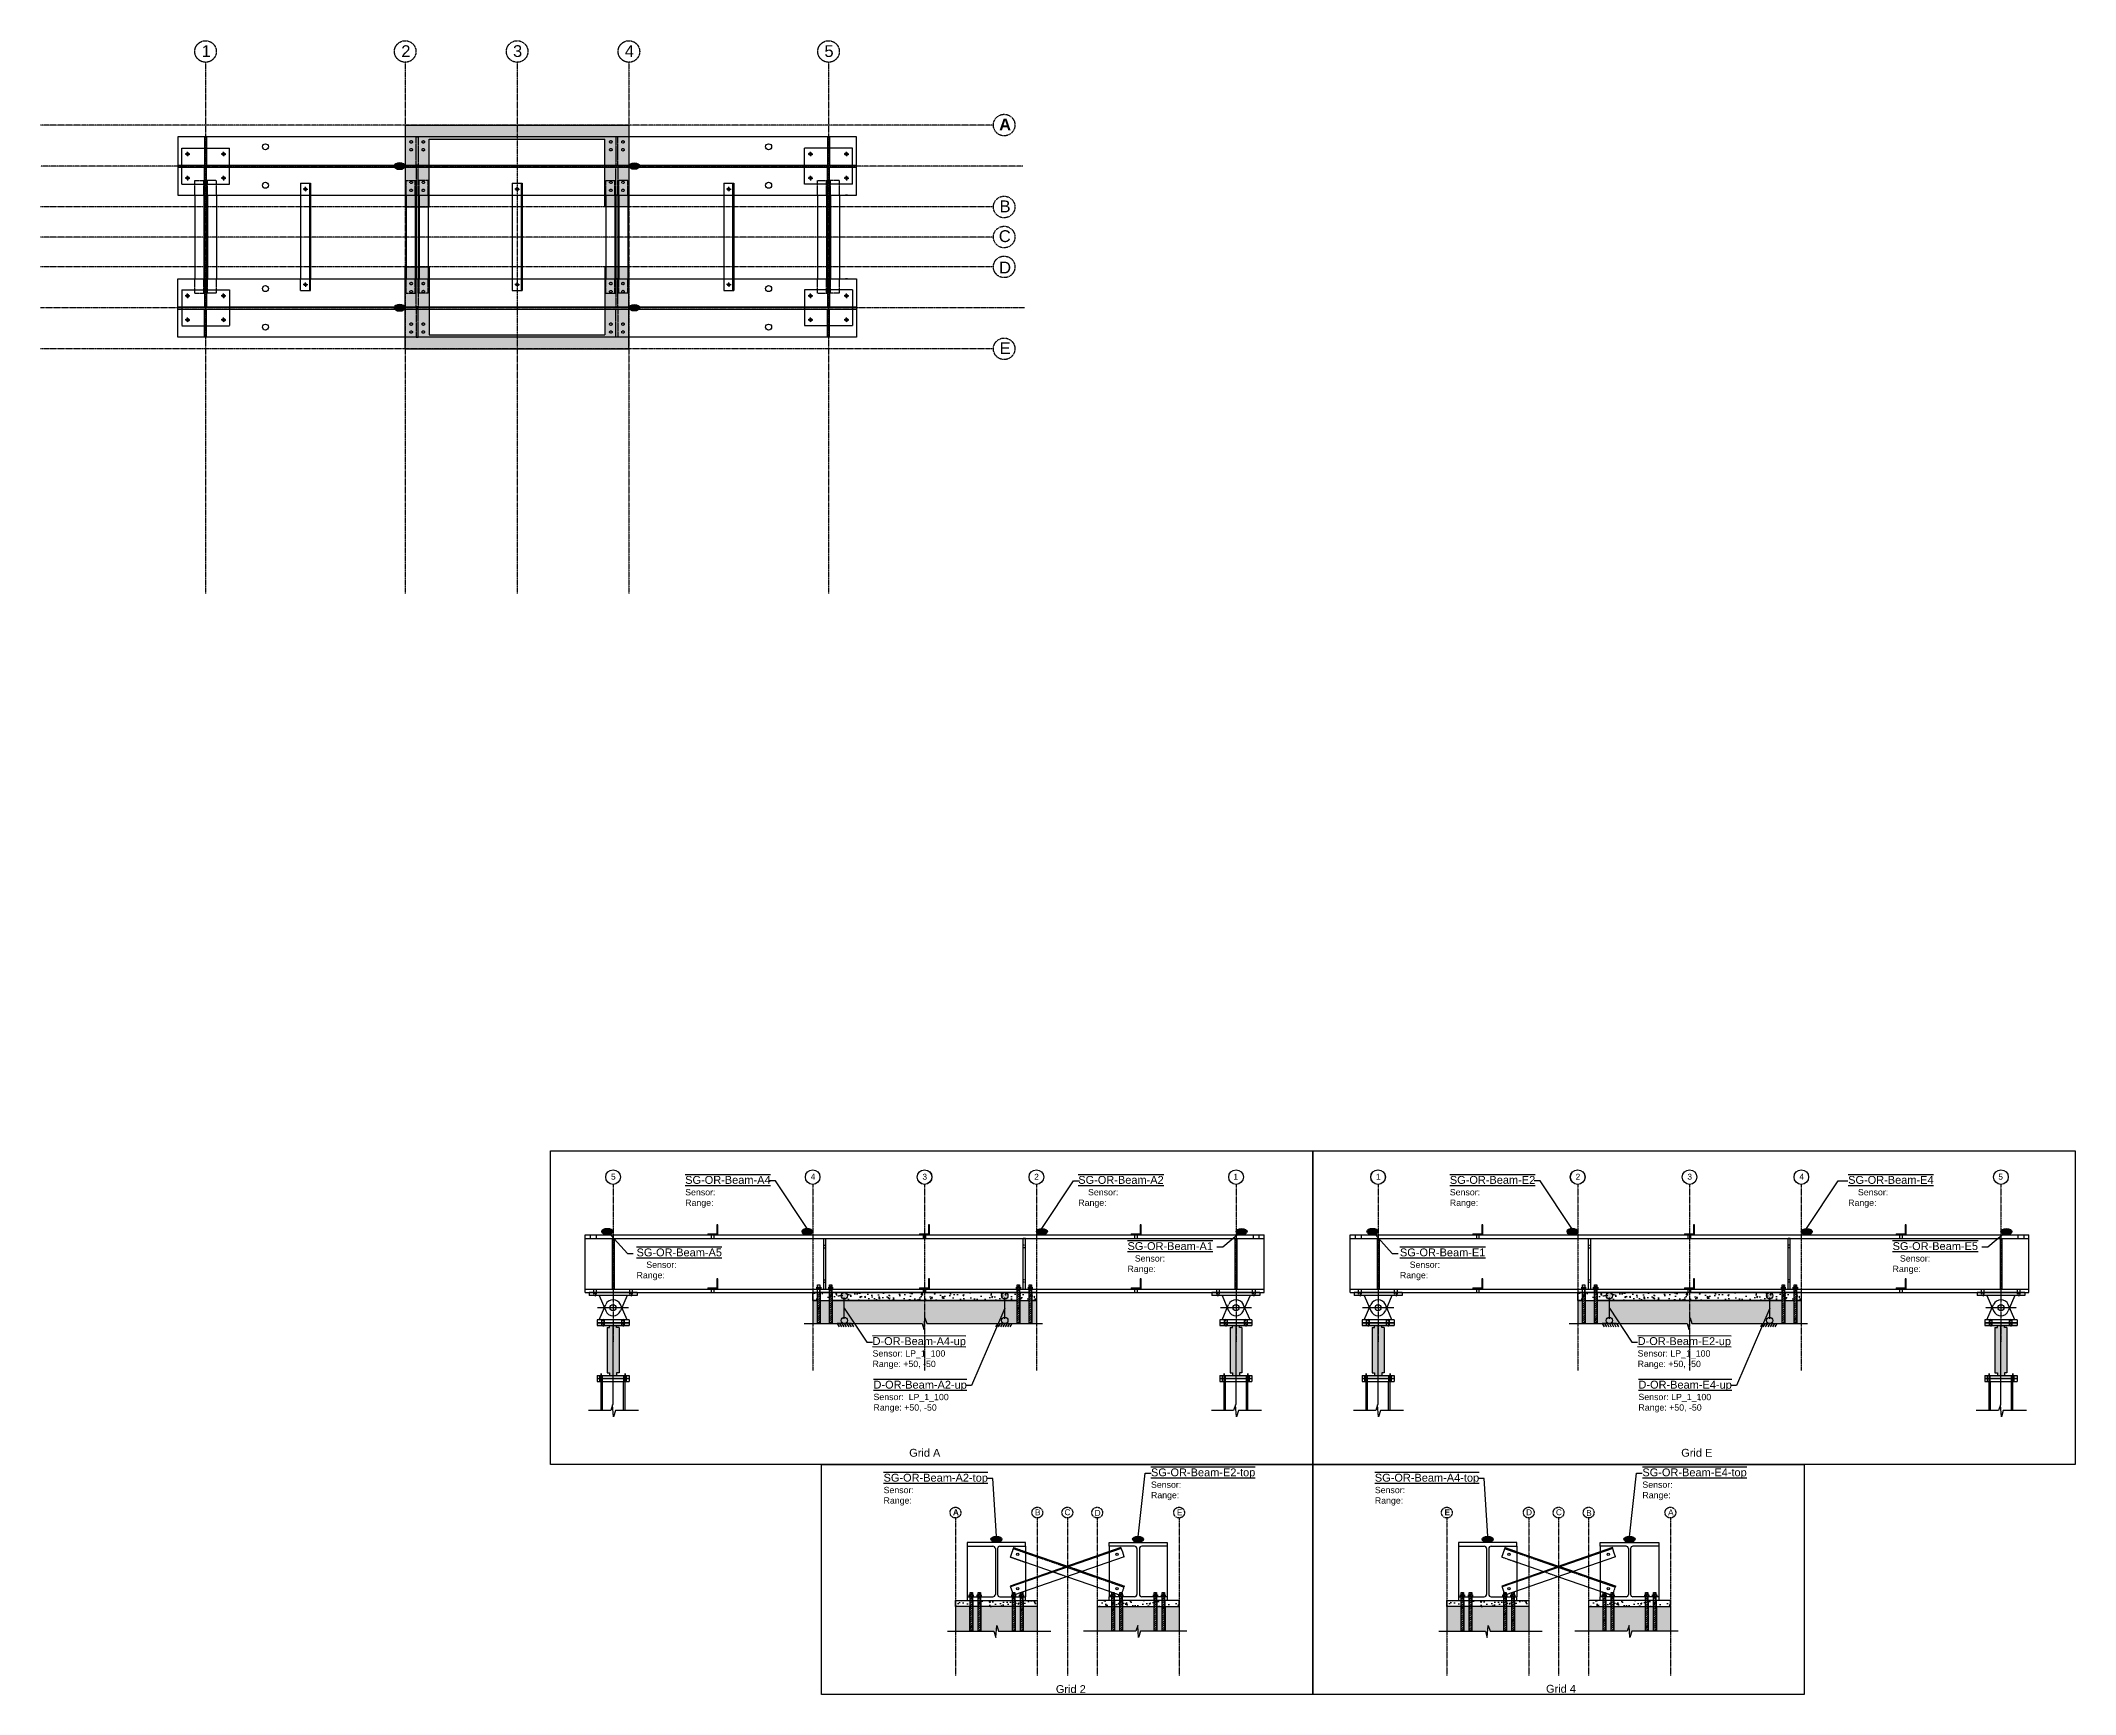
# Model space of a CAD drawing. Header units: millimetres. Extents: x -79526 to 153901, y -45620 to 21119.
# Drawn here: x -78672 to -65729, y 6171 to 16689 of the extents above; entities that cross this region are included whole.
import ezdxf
from ezdxf import colors
from ezdxf.entities.mleader import LeaderData, LeaderLine
from ezdxf.math import Vec2, Vec3

# ---------------------------------------------------------------- set-up
doc = ezdxf.new("R2010")
doc.units = ezdxf.units.MM
doc.header["$MEASUREMENT"] = 0
doc.linetypes.add('ACAD_ISO02W100', pattern=[15, 12, -3])
doc.linetypes.add('CENTER', pattern=[50.8, 31.75, -6.35, 6.35, -6.35])
for name, color, linetype in [('greygrid', 252, 'CENTER'), ('notation', 6, 'Continuous'), ('Note', 7, 'Continuous'), ('Plot', 254, 'Continuous'), ('SolidLine', 7, 'Continuous'), ('STRUCTURENOTE', 7, 'Continuous'), ('truss', 250, 'Continuous')]:
    doc.layers.add(name, color=color, linetype=linetype)
doc.styles.get("Standard").update_dxf_attribs({"font": 'arial.ttf'})
pattern_1 = [(50, (-945814.704, -177358.12), (91.0923345, -7.969543), [9.525, -104.775]), (355, (-945814.7, -177358.12), (-17.621711, 95.528423), [7.62, -83.820292]), (100.451445, (-945807.11, -177358.78), (73.4706235, 87.558876), [8.095004, -89.045122]), (46.1842, (-945814.7, -177332.72), (135.53952, -21.021164), [14.2875, -157.1625]), (96.635558, (-945803.41, -177334.47), (118.702067, 123.713062), [12.142512, -133.567804]), (351.184151, (-945814.7, -177332.72), (118.702067, 123.713062), [11.429984, -125.729866]), (21, (-945802.004, -177339.07), (75.8071956, -51.132599), [9.525, -104.775]), (326, (-945802, -177339.07), (30.901014, 92.093983), [7.62, -83.82]), (71.451445, (-945795.69, -177343.33), (106.70821, 40.9613844), [8.095004, -89.044969]), (37.5, (-945814.704, -177358.118), (1.5443016, 42.2775194), [0, -82.804, 0, -85.09, 0, -84.1375]), (7.5, (-945814.704, -177358.118), (33.4098313, 50.0902874), [0, -48.514, 0, -80.899, 0, -32.0675]), (327.5, (-945843.025, -177358.118), (67.7952976, -2.864372), [0, -31.75, 0, -99.06, 0, -131.445]), (317.5, (-945855.725, -177358.12), (74.0645907, 12.7132455), [0, -41.275, 0, -65.786, 0, -93.345])]
pattern_2 = [(50, (-942689.3, -177358.12), (91.0923345, -7.969543), [9.525, -104.775]), (355, (-942689.3, -177358.12), (-17.621711, 95.528423), [7.62, -83.820292]), (100.451445, (-942681.71, -177358.78), (73.4706235, 87.558876), [8.095004, -89.045122]), (46.1842, (-942689.3, -177332.72), (135.53952, -21.021164), [14.2875, -157.1625]), (96.635558, (-942678, -177334.47), (118.702067, 123.713062), [12.142512, -133.567804]), (351.184151, (-942689.3, -177332.72), (118.702067, 123.713062), [11.429984, -125.729866]), (21, (-942676.6, -177339.07), (75.8071956, -51.132599), [9.525, -104.775]), (326, (-942676.6, -177339.07), (30.901014, 92.093983), [7.62, -83.82]), (71.451445, (-942670.28, -177343.33), (106.70821, 40.9613844), [8.095004, -89.044969]), (37.5, (-942689.3, -177358.118), (1.5443016, 42.2775194), [0, -82.804, 0, -85.09, 0, -84.1375]), (7.5, (-942689.3, -177358.118), (33.4098313, 50.0902874), [0, -48.514, 0, -80.899, 0, -32.0675]), (327.5, (-942717.622, -177358.118), (67.7952976, -2.864372), [0, -31.75, 0, -99.06, 0, -131.445]), (317.5, (-942730.32, -177358.12), (74.0645907, 12.7132455), [0, -41.275, 0, -65.786, 0, -93.345])]

msp = doc.modelspace()

# ---------------------------------------------------------------- texts
at = {"layer": 'greygrid', "color": 251, "lineweight": -2, "ltscale": 0.2, "true_color": 0x525252, "attachment_point": 5}
for s, insert, char_height in [('1', (-77619, 16622), 75), ('2', (-76349, 16622), 75), ('3', (-75638, 16622), 75), ('4', (-74927, 16622), 75), ('5', (-73657, 16622), 75), ('{\\fArial|b1|i0|c0|p34;A}', (-72537, 16156), 75), ('B', (-72537, 15635), 75), ('C', (-72539, 15445), 75), ('D', (-72537, 15246), 75), ('E', (-72537, 14733), 75), ('5', (-75029, 9463), 37.5), ('4', (-73759, 9463), 37.5), ('3', (-73048, 9463), 37.5), ('3', (-73048, 9463), 37.5), ('2', (-72337, 9463), 37.5), ('1', (-71070, 9463), 37.5), ('1', (-70163, 9463), 37.5), ('2', (-68893, 9463), 37.5), ('3', (-68182, 9463), 37.5), ('3', (-68182, 9463), 37.5), ('4', (-67470, 9463), 37.5), ('5', (-66204, 9463), 37.5), ('{\\fArial|b1|i0|c0|p34;A}', (-72850, 7329), 37.5), ('B', (-72329, 7329), 37.5), ('C', (-72140, 7329), 37.5), ('D', (-71948, 7325), 37.5), ('E', (-71427, 7329), 37.5), ('{\\fArial|b1|i0|c0|p34;E}', (-69724, 7329), 37.5), ('D', (-69204, 7329), 37.5), ('C', (-69014, 7329), 37.5), ('B', (-68823, 7325), 37.5), ('A', (-68302, 7329), 37.5)]:
    msp.add_mtext_dynamic_manual_height_columns(s, width=22.5, gutter_width=50, heights=[0], dxfattribs=dict(at, insert=insert, char_height=char_height))
at = {"layer": 'greygrid', "lineweight": -2, "ltscale": 0.2, "char_height": 50, "attachment_point": 5}
for s, insert in [('Grid A', (-73048, 7707)), ('Grid E', (-68137, 7707)), ('Grid 2', (-72119, 6204)), ('Grid 4', (-69001, 6206))]:
    msp.add_mtext_dynamic_manual_height_columns(s, width=881.73, gutter_width=50, heights=[0], dxfattribs=dict(at, insert=insert))

# ---------------------------------------------------------------- hatches: boundary and pattern name
h = msp.add_hatch(color=1)
h.dxf.hatch_style = 1
edge = h.paths.add_edge_path()
edge.add_ellipse((-76388, 15891), major_axis=(-35, 0), ratio=0.571429, start_angle=0, end_angle=360, ccw=False)
h = msp.add_hatch(color=1)
h.dxf.hatch_style = 1
edge = h.paths.add_edge_path()
edge.add_ellipse((-74895, 15891), major_axis=(35, 0), ratio=0.571429, start_angle=0, end_angle=360)
h = msp.add_hatch(color=1)
h.dxf.hatch_style = 1
edge = h.paths.add_edge_path()
edge.add_ellipse((-76388, 14990), major_axis=(-35, 0), ratio=0.571429, start_angle=0, end_angle=360, ccw=False)
h = msp.add_hatch(color=1)
h.dxf.hatch_style = 1
edge = h.paths.add_edge_path()
edge.add_ellipse((-74895, 14990), major_axis=(35, 0), ratio=0.571429, start_angle=0, end_angle=360)
h = msp.add_hatch(color=1)
h.dxf.hatch_style = 1
edge = h.paths.add_edge_path()
edge.add_ellipse((-75067, 9115), major_axis=(35, 0), ratio=0.571429, start_angle=0, end_angle=360)
h = msp.add_hatch(color=1)
h.dxf.hatch_style = 1
edge = h.paths.add_edge_path()
edge.add_ellipse((-73796, 9114), major_axis=(-35, 0), ratio=0.571429, start_angle=0, end_angle=360, ccw=False)
h = msp.add_hatch(color=1)
h.dxf.hatch_style = 1
edge = h.paths.add_edge_path()
edge.add_ellipse((-72303, 9114), major_axis=(35, 0), ratio=0.571429, start_angle=0, end_angle=360)
h = msp.add_hatch(color=1)
h.dxf.hatch_style = 1
edge = h.paths.add_edge_path()
edge.add_ellipse((-71033, 9114), major_axis=(35, 0), ratio=0.571429, start_angle=0, end_angle=360)
h = msp.add_hatch(color=1)
h.dxf.hatch_style = 1
edge = h.paths.add_edge_path()
edge.add_ellipse((-70200, 9115), major_axis=(35, 0), ratio=0.571429, start_angle=0, end_angle=360)
h = msp.add_hatch(color=1)
h.dxf.hatch_style = 1
edge = h.paths.add_edge_path()
edge.add_ellipse((-68929, 9114), major_axis=(-35, 0), ratio=0.571429, start_angle=0, end_angle=360, ccw=False)
h = msp.add_hatch(color=1)
h.dxf.hatch_style = 1
edge = h.paths.add_edge_path()
edge.add_ellipse((-67437, 9114), major_axis=(35, 0), ratio=0.571429, start_angle=0, end_angle=360)
h = msp.add_hatch(color=1)
h.dxf.hatch_style = 1
edge = h.paths.add_edge_path()
edge.add_ellipse((-66167, 9114), major_axis=(35, 0), ratio=0.571429, start_angle=0, end_angle=360)
h = msp.add_hatch(color=1)
h.dxf.hatch_style = 1
edge = h.paths.add_edge_path()
edge.add_arc((-73560, 8549), 20, 0, 360)
edge = h.paths.add_edge_path()
edge.add_arc((-73560, 8706), 20, 0, 360)
edge = h.paths.add_edge_path()
edge.add_line((-73560, 8559), (-73560, 8696))
h = msp.add_hatch(color=1)
h.dxf.hatch_style = 1
edge = h.paths.add_edge_path()
edge.add_arc((-72539, 8549), 20, 0, 360)
edge = h.paths.add_edge_path()
edge.add_arc((-72539, 8706), 20, 0, 360)
edge = h.paths.add_edge_path()
edge.add_line((-72539, 8559), (-72539, 8696))
h = msp.add_hatch(color=1)
h.dxf.hatch_style = 1
edge = h.paths.add_edge_path()
edge.add_arc((-68693, 8549), 20, 0, 360)
edge = h.paths.add_edge_path()
edge.add_arc((-68693, 8706), 20, 0, 360)
edge = h.paths.add_edge_path()
edge.add_line((-68693, 8559), (-68693, 8696))
h = msp.add_hatch(color=1)
h.dxf.hatch_style = 1
edge = h.paths.add_edge_path()
edge.add_arc((-67673, 8549), 20, 0, 360)
edge = h.paths.add_edge_path()
edge.add_arc((-67673, 8706), 20, 0, 360)
edge = h.paths.add_edge_path()
edge.add_line((-67673, 8559), (-67673, 8696))
h = msp.add_hatch(color=1)
h.dxf.hatch_style = 1
edge = h.paths.add_edge_path()
edge.add_ellipse((-72592, 7157), major_axis=(35, 0), ratio=0.571429, start_angle=0, end_angle=360)
h = msp.add_hatch(color=1)
h.dxf.hatch_style = 1
edge = h.paths.add_edge_path()
edge.add_ellipse((-71691, 7157), major_axis=(35, 0), ratio=0.571429, start_angle=0, end_angle=360)
h = msp.add_hatch(color=1)
h.dxf.hatch_style = 1
edge = h.paths.add_edge_path()
edge.add_ellipse((-69467, 7157), major_axis=(35, 0), ratio=0.571429, start_angle=0, end_angle=360)
h = msp.add_hatch(color=1)
h.dxf.hatch_style = 1
edge = h.paths.add_edge_path()
edge.add_ellipse((-68565, 7157), major_axis=(35, 0), ratio=0.571429, start_angle=0, end_angle=360)
at = {"layer": 'Plot', "ltscale": 0.1}
h = msp.add_hatch(color=9, dxfattribs=at)
h.dxf.hatch_style = 1
h.paths.add_polyline_path([(-76200, 16063), (-75083, 16063), (-75083, 15631), (-74930, 15631), (-74930, 16152), (-76353, 16152), (-76353, 15631), (-76200, 15631)])
h.paths.add_polyline_path([(-76200, 15250), (-76353, 15250), (-76353, 14729), (-74930, 14729), (-74930, 15250), (-75083, 15250), (-75083, 14818), (-76200, 14818)])
h = msp.add_hatch(dxfattribs=at)
h.set_pattern_fill('AR-CONC', color=256, scale=0.5)
h.set_pattern_definition([(50, (-942946.705, -176889.18), (91.0923345, -7.969543), [9.525, -104.775]), (355, (-942946.705, -176889.18), (-17.621711, 95.528423), [7.62, -83.820292]), (100.451445, (-942939.11, -176889.845), (73.4706235, 87.558876), [8.095004, -89.045122]), (46.1842, (-942946.7, -176863.78), (135.53952, -21.021164), [14.2875, -157.1625]), (96.635558, (-942935.41, -176865.53), (118.702067, 123.713062), [12.142512, -133.567804]), (351.184151, (-942946.7, -176863.78), (118.702067, 123.713062), [11.429984, -125.729866]), (21, (-942934.005, -176870.13), (75.8071956, -51.132599), [9.525, -104.775]), (326, (-942934.005, -176870.13), (30.901014, 92.093983), [7.62, -83.82]), (71.451445, (-942927.69, -176874.39), (106.70821, 40.9613844), [8.095004, -89.044969]), (37.5, (-942946.705, -176889.18), (1.5443016, 42.2775194), [0, -82.804, 0, -85.09, 0, -84.1375]), (7.5, (-942946.705, -176889.18), (33.4098313, 50.0902874), [0, -48.514, 0, -80.899, 0, -32.0675]), (327.5, (-942975.026, -176889.18), (67.7952976, -2.864372), [0, -31.75, 0, -99.06, 0, -131.445]), (317.5, (-942987.726, -176889.18), (74.0645907, 12.7132455), [0, -41.275, 0, -65.786, 0, -93.345])])
h.paths.add_polyline_path([(-73732, 8726), (-73761, 8726), (-73761, 8675), (-73732, 8675)])
h.paths.add_polyline_path([(-73656, 8726), (-73713, 8726), (-73713, 8675), (-73656, 8675)])
h.paths.add_polyline_path([(-73637, 8726), (-73637, 8675), (-73049, 8675), (-73049, 8726)])
h.paths.add_polyline_path([(-73049, 8726), (-73049, 8675), (-72462, 8675), (-72462, 8726)])
h.paths.add_polyline_path([(-72443, 8726), (-72443, 8675), (-72386, 8675), (-72386, 8726)])
h.paths.add_polyline_path([(-72338, 8726), (-72367, 8726), (-72367, 8675), (-72338, 8675)])
h = msp.add_hatch(color=9, dxfattribs=at)
h.dxf.hatch_style = 1
h.paths.add_polyline_path([(-73732, 8675), (-73761, 8675), (-73761, 8529), (-73732, 8529)])
h.paths.add_polyline_path([(-73656, 8675), (-73713, 8675), (-73713, 8529), (-73656, 8529)])
h.paths.add_polyline_path([(-72367, 8529), (-72338, 8529), (-72338, 8675), (-72367, 8675)])
h.paths.add_polyline_path([(-72386, 8675), (-72443, 8675), (-72443, 8529), (-72386, 8529)])
h.paths.add_polyline_path([(-72462, 8529), (-72462, 8675), (-73049, 8675), (-73049, 8528), (-73047, 8565), (-73035, 8529)])
h.paths.add_polyline_path([(-73637, 8675), (-73637, 8529), (-73065, 8529), (-73052, 8491), (-73049, 8528), (-73049, 8675)])
h = msp.add_hatch(dxfattribs=at)
h.set_pattern_fill('ANSI31', color=256, scale=3)
h.set_pattern_definition([(45, (-942946.705, -176889.181), (-6.73519209, 6.73519209), [])])
h.paths.add_polyline_path([(-73730, 8776), (-73730, 8760), (-73715, 8760), (-73715, 8776)], flags=17)
h.paths.add_polyline_path([(-73715, 8749), (-73730, 8749), (-73730, 8726), (-73715, 8726)], flags=17)
h.paths.add_polyline_path([(-73715, 8776), (-73730, 8776), (-73730, 8529), (-73715, 8529)])
h = msp.add_hatch(dxfattribs=at)
h.set_pattern_fill('ANSI31', color=256, scale=3)
h.set_pattern_definition([(45, (-942870.505, -176889.181), (-6.73519209, 6.73519209), [])])
h.paths.add_polyline_path([(-73639, 8776), (-73654, 8776), (-73654, 8760), (-73639, 8760)])
h.paths.add_polyline_path([(-73639, 8749), (-73654, 8749), (-73654, 8726), (-73639, 8726)])
h.paths.add_polyline_path([(-73639, 8726), (-73654, 8726), (-73654, 8529), (-73639, 8529)])
h = msp.add_hatch(dxfattribs=at)
h.set_pattern_fill('ANSI31', color=256, scale=3)
h.set_pattern_definition([(45, (-941676.705, -176889.181), (-6.73519209, 6.73519209), [])])
h.paths.add_polyline_path([(-72445, 8776), (-72460, 8776), (-72460, 8760), (-72445, 8760)])
h.paths.add_polyline_path([(-72445, 8749), (-72460, 8749), (-72460, 8726), (-72445, 8726)])
h.paths.add_polyline_path([(-72445, 8726), (-72460, 8726), (-72460, 8529), (-72445, 8529)])
h = msp.add_hatch(dxfattribs=at)
h.set_pattern_fill('ANSI31', color=256, scale=3)
h.set_pattern_definition([(45, (-941600.505, -176889.181), (-6.73519209, 6.73519209), [])])
h.paths.add_polyline_path([(-72369, 8776), (-72384, 8776), (-72384, 8760), (-72369, 8760)])
h.paths.add_polyline_path([(-72369, 8749), (-72384, 8749), (-72384, 8726), (-72369, 8726)])
h.paths.add_polyline_path([(-72369, 8726), (-72384, 8726), (-72384, 8529), (-72369, 8529)])
h = msp.add_hatch(dxfattribs=at)
h.set_pattern_fill('AR-CONC', color=256, scale=0.5)
h.set_pattern_definition([(50, (-938080.46, -176889.18), (91.0923345, -7.969543), [9.525, -104.775]), (355, (-938080.46, -176889.18), (-17.621711, 95.528423), [7.62, -83.820292]), (100.451445, (-938072.87, -176889.845), (73.4706235, 87.558876), [8.095004, -89.045122]), (46.1842, (-938080.46, -176863.78), (135.53952, -21.021164), [14.2875, -157.1625]), (96.635558, (-938069.16, -176865.53), (118.702067, 123.713062), [12.142512, -133.567804]), (351.184151, (-938080.46, -176863.78), (118.702067, 123.713062), [11.429984, -125.729866]), (21, (-938067.76, -176870.13), (75.8071956, -51.132599), [9.525, -104.775]), (326, (-938067.76, -176870.13), (30.901014, 92.093983), [7.62, -83.82]), (71.451445, (-938061.44, -176874.39), (106.70821, 40.9613844), [8.095004, -89.044969]), (37.5, (-938080.458, -176889.18), (1.5443016, 42.2775194), [0, -82.804, 0, -85.09, 0, -84.1375]), (7.5, (-938080.46, -176889.18), (33.4098313, 50.0902874), [0, -48.514, 0, -80.899, 0, -32.0675]), (327.5, (-938108.78, -176889.18), (67.7952976, -2.864372), [0, -31.75, 0, -99.06, 0, -131.445]), (317.5, (-938121.48, -176889.18), (74.0645907, 12.7132455), [0, -41.275, 0, -65.786, 0, -93.345])])
h.paths.add_polyline_path([(-68866, 8726), (-68894, 8726), (-68894, 8675), (-68866, 8675)])
h.paths.add_polyline_path([(-68790, 8726), (-68847, 8726), (-68847, 8675), (-68790, 8675)])
h.paths.add_polyline_path([(-68771, 8726), (-68771, 8675), (-68183, 8675), (-68183, 8726)])
h.paths.add_polyline_path([(-68183, 8726), (-68183, 8675), (-67596, 8675), (-67596, 8726)])
h.paths.add_polyline_path([(-67577, 8726), (-67577, 8675), (-67520, 8675), (-67520, 8726)])
h.paths.add_polyline_path([(-67472, 8726), (-67501, 8726), (-67501, 8675), (-67472, 8675)])
h = msp.add_hatch(color=9, dxfattribs=at)
h.dxf.hatch_style = 1
h.paths.add_polyline_path([(-68866, 8675), (-68894, 8675), (-68894, 8529), (-68866, 8529)])
h.paths.add_polyline_path([(-68790, 8675), (-68847, 8675), (-68847, 8529), (-68790, 8529)])
h.paths.add_polyline_path([(-67501, 8529), (-67472, 8529), (-67472, 8675), (-67501, 8675)])
h.paths.add_polyline_path([(-67520, 8675), (-67577, 8675), (-67577, 8529), (-67520, 8529)])
h.paths.add_polyline_path([(-67596, 8529), (-67596, 8675), (-68183, 8675), (-68183, 8528), (-68180, 8565), (-68169, 8529)])
h.paths.add_polyline_path([(-68771, 8675), (-68771, 8529), (-68199, 8529), (-68186, 8491), (-68183, 8528), (-68183, 8675)])
h = msp.add_hatch(dxfattribs=at)
h.set_pattern_fill('ANSI31', color=256, scale=3)
h.set_pattern_definition([(45, (-938080.458, -176889.181), (-6.73519209, 6.73519209), [])])
h.paths.add_polyline_path([(-68864, 8776), (-68864, 8760), (-68849, 8760), (-68849, 8776)], flags=17)
h.paths.add_polyline_path([(-68849, 8749), (-68864, 8749), (-68864, 8726), (-68849, 8726)], flags=17)
h.paths.add_polyline_path([(-68849, 8776), (-68864, 8776), (-68864, 8529), (-68849, 8529)])
h = msp.add_hatch(dxfattribs=at)
h.set_pattern_fill('ANSI31', color=256, scale=3)
h.set_pattern_definition([(45, (-938004.258, -176889.181), (-6.73519209, 6.73519209), [])])
h.paths.add_polyline_path([(-68773, 8776), (-68788, 8776), (-68788, 8760), (-68773, 8760)])
h.paths.add_polyline_path([(-68773, 8749), (-68788, 8749), (-68788, 8726), (-68773, 8726)])
h.paths.add_polyline_path([(-68773, 8726), (-68788, 8726), (-68788, 8529), (-68773, 8529)])
h = msp.add_hatch(dxfattribs=at)
h.set_pattern_fill('ANSI31', color=256, scale=3)
h.set_pattern_definition([(45, (-936810.458, -176889.181), (-6.73519209, 6.73519209), [])])
h.paths.add_polyline_path([(-67579, 8776), (-67594, 8776), (-67594, 8760), (-67579, 8760)])
h.paths.add_polyline_path([(-67579, 8749), (-67594, 8749), (-67594, 8726), (-67579, 8726)])
h.paths.add_polyline_path([(-67579, 8726), (-67594, 8726), (-67594, 8529), (-67579, 8529)])
h = msp.add_hatch(dxfattribs=at)
h.set_pattern_fill('ANSI31', color=256, scale=3)
h.set_pattern_definition([(45, (-936734.258, -176889.181), (-6.73519209, 6.73519209), [])])
h.paths.add_polyline_path([(-67503, 8776), (-67518, 8776), (-67518, 8760), (-67503, 8760)])
h.paths.add_polyline_path([(-67503, 8749), (-67518, 8749), (-67518, 8726), (-67503, 8726)])
h.paths.add_polyline_path([(-67503, 8726), (-67518, 8726), (-67518, 8529), (-67503, 8529)])
h = msp.add_hatch(color=9, dxfattribs=at)
h.dxf.hatch_style = 1
h.paths.add_polyline_path([(-74976, 8535), (-75085, 8535), (-75085, 8516), (-74976, 8516)])
h.paths.add_polyline_path([(-75103, 8535), (-75132, 8535), (-75132, 8516), (-75103, 8516)])
h.paths.add_polyline_path([(-74929, 8535), (-74958, 8535), (-74958, 8516), (-74929, 8516)])
h.paths.add_polyline_path([(-74993, 8505), (-75008, 8505), (-75008, 8516), (-75031, 8516), (-75031, 8199), (-75008, 8199), (-75008, 8216), (-74993, 8216)])
h.paths.add_polyline_path([(-75031, 8516), (-75054, 8516), (-75054, 8505), (-75069, 8505), (-75069, 8216), (-75054, 8216), (-75054, 8199), (-75031, 8199)])
h.paths.add_polyline_path([(-75116, 8199), (-75132, 8199), (-75132, 8186), (-75132, 8180), (-75116, 8180)])
h.paths.add_polyline_path([(-75031, 8199), (-75054, 8199), (-75098, 8199), (-75098, 8180), (-75031, 8180)])
h.paths.add_polyline_path([(-74963, 8199), (-75031, 8199), (-75031, 8180), (-74963, 8180)])
h.paths.add_polyline_path([(-74929, 8186), (-74929, 8199), (-74946, 8199), (-74946, 8180), (-74929, 8180)])
h = msp.add_hatch(color=9, dxfattribs=at)
h.dxf.hatch_style = 1
h.paths.add_polyline_path([(-71014, 8535), (-71123, 8535), (-71123, 8516), (-71014, 8516)])
h.paths.add_polyline_path([(-71141, 8535), (-71170, 8535), (-71170, 8516), (-71141, 8516)])
h.paths.add_polyline_path([(-70967, 8535), (-70996, 8535), (-70996, 8516), (-70967, 8516)])
h.paths.add_polyline_path([(-71030, 8505), (-71045, 8505), (-71045, 8516), (-71068, 8516), (-71068, 8199), (-71045, 8199), (-71045, 8216), (-71030, 8216)])
h.paths.add_polyline_path([(-71068, 8516), (-71091, 8516), (-71091, 8505), (-71106, 8505), (-71106, 8216), (-71091, 8216), (-71091, 8199), (-71068, 8199)])
h.paths.add_polyline_path([(-71153, 8199), (-71170, 8199), (-71170, 8186), (-71170, 8180), (-71153, 8180)])
h.paths.add_polyline_path([(-71068, 8199), (-71091, 8199), (-71136, 8199), (-71136, 8180), (-71068, 8180)])
h.paths.add_polyline_path([(-71001, 8199), (-71068, 8199), (-71068, 8180), (-71001, 8180)])
h.paths.add_polyline_path([(-70967, 8186), (-70967, 8199), (-70983, 8199), (-70983, 8180), (-70967, 8180)])
h = msp.add_hatch(color=9, dxfattribs=at)
h.dxf.hatch_style = 1
h.paths.add_polyline_path([(-70110, 8535), (-70219, 8535), (-70219, 8516), (-70110, 8516)])
h.paths.add_polyline_path([(-70237, 8535), (-70266, 8535), (-70266, 8516), (-70237, 8516)])
h.paths.add_polyline_path([(-70063, 8535), (-70092, 8535), (-70092, 8516), (-70063, 8516)])
h.paths.add_polyline_path([(-70126, 8505), (-70141, 8505), (-70141, 8516), (-70164, 8516), (-70164, 8199), (-70141, 8199), (-70141, 8216), (-70126, 8216)])
h.paths.add_polyline_path([(-70164, 8516), (-70188, 8516), (-70188, 8505), (-70203, 8505), (-70203, 8216), (-70188, 8216), (-70188, 8199), (-70164, 8199)])
h.paths.add_polyline_path([(-70249, 8199), (-70266, 8199), (-70266, 8186), (-70266, 8180), (-70249, 8180)])
h.paths.add_polyline_path([(-70164, 8199), (-70188, 8199), (-70232, 8199), (-70232, 8180), (-70164, 8180)])
h.paths.add_polyline_path([(-70097, 8199), (-70164, 8199), (-70164, 8180), (-70097, 8180)])
h.paths.add_polyline_path([(-70063, 8186), (-70063, 8199), (-70080, 8199), (-70080, 8180), (-70063, 8180)])
h = msp.add_hatch(color=9, dxfattribs=at)
h.dxf.hatch_style = 1
h.paths.add_polyline_path([(-66147, 8535), (-66257, 8535), (-66257, 8516), (-66147, 8516)])
h.paths.add_polyline_path([(-66274, 8535), (-66304, 8535), (-66304, 8516), (-66274, 8516)])
h.paths.add_polyline_path([(-66100, 8535), (-66130, 8535), (-66130, 8516), (-66100, 8516)])
h.paths.add_polyline_path([(-66164, 8505), (-66179, 8505), (-66179, 8516), (-66202, 8516), (-66202, 8199), (-66179, 8199), (-66179, 8216), (-66164, 8216)])
h.paths.add_polyline_path([(-66202, 8516), (-66225, 8516), (-66225, 8505), (-66240, 8505), (-66240, 8216), (-66225, 8216), (-66225, 8199), (-66202, 8199)])
h.paths.add_polyline_path([(-66287, 8199), (-66304, 8199), (-66304, 8186), (-66304, 8180), (-66287, 8180)])
h.paths.add_polyline_path([(-66202, 8199), (-66225, 8199), (-66270, 8199), (-66270, 8180), (-66202, 8180)])
h.paths.add_polyline_path([(-66135, 8199), (-66202, 8199), (-66202, 8180), (-66135, 8180)])
h.paths.add_polyline_path([(-66100, 8186), (-66100, 8199), (-66117, 8199), (-66117, 8180), (-66100, 8180)])
h = msp.add_hatch(dxfattribs=at)
h.set_pattern_fill('AR-CONC', color=256, scale=0.5)
h.set_pattern_definition(pattern_1)
h.paths.add_polyline_path([(-72762, 6730), (-72762, 6768), (-72853, 6768), (-72853, 6730)])
h.paths.add_polyline_path([(-72711, 6768), (-72743, 6768), (-72743, 6730), (-72711, 6730)])
h.paths.add_polyline_path([(-72492, 6730), (-72492, 6768), (-72692, 6768), (-72692, 6730)])
h.paths.add_polyline_path([(-72422, 6768), (-72422, 6730), (-72332, 6730), (-72332, 6768)])
h.paths.add_polyline_path([(-72473, 6730), (-72441, 6730), (-72441, 6768), (-72473, 6768)])
h = msp.add_hatch(color=9, dxfattribs=at)
h.dxf.hatch_style = 1
h.paths.add_polyline_path([(-72764, 6730), (-72853, 6730), (-72853, 6572), (-72764, 6572)])
h.paths.add_polyline_path([(-72711, 6730), (-72743, 6730), (-72743, 6572), (-72711, 6572)])
h.paths.add_polyline_path([(-72589, 6608), (-72578, 6572), (-72492, 6572), (-72492, 6730), (-72692, 6730), (-72692, 6572), (-72608, 6572), (-72595, 6532)])
h.paths.add_polyline_path([(-72473, 6572), (-72441, 6572), (-72441, 6730), (-72473, 6730)])
h.paths.add_polyline_path([(-72422, 6572), (-72332, 6572), (-72332, 6730), (-72422, 6730)])
h.paths.add_polyline_path([(-71860, 6730), (-71951, 6730), (-71951, 6572), (-71860, 6572)])
h.paths.add_polyline_path([(-71810, 6730), (-71841, 6730), (-71841, 6572), (-71810, 6572)])
h.paths.add_polyline_path([(-71791, 6572), (-71705, 6572), (-71693, 6608), (-71688, 6532), (-71675, 6572), (-71591, 6572), (-71591, 6730), (-71791, 6730)])
h.paths.add_polyline_path([(-71571, 6572), (-71540, 6572), (-71540, 6730), (-71571, 6730)])
h.paths.add_polyline_path([(-71519, 6572), (-71430, 6572), (-71430, 6730), (-71519, 6730)])
h = msp.add_hatch(dxfattribs=at)
h.set_pattern_fill('ANSI31', color=256, scale=3)
h.set_pattern_definition([(45, (-941976.6855, -178846.452), (-6.73519209, 6.73519209), [])])
h.paths.add_polyline_path([(-72745, 6819), (-72760, 6819), (-72760, 6803), (-72745, 6803)])
h.paths.add_polyline_path([(-72745, 6792), (-72760, 6792), (-72760, 6768), (-72745, 6768)])
h.paths.add_polyline_path([(-72745, 6768), (-72760, 6768), (-72760, 6572), (-72745, 6572)])
h = msp.add_hatch(dxfattribs=at)
h.set_pattern_fill('ANSI31', color=256, scale=3)
h.set_pattern_definition([(45, (-941925.8855, -178846.452), (-6.73519209, 6.73519209), [])])
h.paths.add_polyline_path([(-72694, 6819), (-72709, 6819), (-72709, 6803), (-72694, 6803)])
h.paths.add_polyline_path([(-72694, 6792), (-72709, 6792), (-72709, 6768), (-72694, 6768)])
h.paths.add_polyline_path([(-72694, 6768), (-72709, 6768), (-72709, 6572), (-72694, 6572)])
h = msp.add_hatch(dxfattribs=at)
h.set_pattern_fill('ANSI31', color=256, scale=3)
h.set_pattern_definition([(45, (-941706.8105, -178846.452), (-6.73519209, 6.73519209), [])])
h.paths.add_polyline_path([(-72475, 6819), (-72490, 6819), (-72490, 6803), (-72475, 6803)])
h.paths.add_polyline_path([(-72475, 6792), (-72490, 6792), (-72490, 6768), (-72475, 6768)])
h.paths.add_polyline_path([(-72475, 6768), (-72490, 6768), (-72490, 6572), (-72475, 6572)])
h = msp.add_hatch(dxfattribs=at)
h.set_pattern_fill('ANSI31', color=256, scale=3)
h.set_pattern_definition([(45, (-941656.0105, -178846.452), (-6.73519209, 6.73519209), [])])
h.paths.add_polyline_path([(-72424, 6819), (-72439, 6819), (-72439, 6803), (-72424, 6803)])
h.paths.add_polyline_path([(-72424, 6792), (-72439, 6792), (-72439, 6768), (-72424, 6768)])
h.paths.add_polyline_path([(-72424, 6768), (-72439, 6768), (-72439, 6572), (-72424, 6572)])
h = msp.add_hatch(dxfattribs=at)
h.set_pattern_fill('AR-CONC', color=256, scale=0.5)
h.set_pattern_definition(pattern_1)
h.paths.add_polyline_path([(-71860, 6768), (-71876, 6768), (-71951, 6768), (-71951, 6730), (-71860, 6730)])
h.paths.add_polyline_path([(-71810, 6768), (-71841, 6768), (-71841, 6730), (-71810, 6730)])
h.paths.add_polyline_path([(-71591, 6768), (-71791, 6768), (-71791, 6730), (-71591, 6730)])
h.paths.add_polyline_path([(-71540, 6768), (-71571, 6768), (-71571, 6730), (-71540, 6730)])
h.paths.add_polyline_path([(-71430, 6768), (-71521, 6768), (-71521, 6730), (-71430, 6730)])
h = msp.add_hatch(dxfattribs=at)
h.set_pattern_fill('ANSI31', color=256, scale=3)
h.set_pattern_definition([(45, (-941074.9855, -178846.452), (-6.73519209, 6.73519209), [])])
h.paths.add_polyline_path([(-71843, 6819), (-71858, 6819), (-71858, 6803), (-71843, 6803)])
h.paths.add_polyline_path([(-71843, 6792), (-71858, 6792), (-71858, 6768), (-71843, 6768)])
h.paths.add_polyline_path([(-71843, 6768), (-71858, 6768), (-71858, 6572), (-71843, 6572)])
h = msp.add_hatch(dxfattribs=at)
h.set_pattern_fill('ANSI31', color=256, scale=3)
h.set_pattern_definition([(45, (-941024.1855, -178846.452), (-6.73519209, 6.73519209), [])])
h.paths.add_polyline_path([(-71793, 6819), (-71808, 6819), (-71808, 6803), (-71793, 6803)])
h.paths.add_polyline_path([(-71793, 6792), (-71808, 6792), (-71808, 6768), (-71793, 6768)])
h.paths.add_polyline_path([(-71793, 6768), (-71808, 6768), (-71808, 6572), (-71793, 6572)])
h = msp.add_hatch(dxfattribs=at)
h.set_pattern_fill('ANSI31', color=256, scale=3)
h.set_pattern_definition([(45, (-940805.1105, -178846.452), (-6.73519209, 6.73519209), [])])
h.paths.add_polyline_path([(-71574, 6819), (-71589, 6819), (-71589, 6803), (-71574, 6803)])
h.paths.add_polyline_path([(-71574, 6792), (-71589, 6792), (-71589, 6768), (-71574, 6768)])
h.paths.add_polyline_path([(-71574, 6768), (-71589, 6768), (-71589, 6572), (-71574, 6572)])
h = msp.add_hatch(dxfattribs=at)
h.set_pattern_fill('ANSI31', color=256, scale=3)
h.set_pattern_definition([(45, (-940754.3105, -178846.452), (-6.73519209, 6.73519209), [])])
h.paths.add_polyline_path([(-71523, 6819), (-71538, 6819), (-71538, 6803), (-71523, 6803)])
h.paths.add_polyline_path([(-71523, 6792), (-71538, 6792), (-71538, 6768), (-71523, 6768)])
h.paths.add_polyline_path([(-71523, 6768), (-71538, 6768), (-71538, 6572), (-71523, 6572)])
h = msp.add_hatch(dxfattribs=at)
h.set_pattern_fill('AR-CONC', color=256, scale=0.5)
h.set_pattern_definition(pattern_2)
h.paths.add_polyline_path([(-69637, 6730), (-69637, 6768), (-69727, 6768), (-69727, 6730)])
h.paths.add_polyline_path([(-69586, 6768), (-69618, 6768), (-69618, 6730), (-69586, 6730)])
h.paths.add_polyline_path([(-69367, 6730), (-69367, 6768), (-69567, 6768), (-69567, 6730)])
h.paths.add_polyline_path([(-69297, 6768), (-69297, 6730), (-69206, 6730), (-69206, 6768)])
h.paths.add_polyline_path([(-69348, 6730), (-69316, 6730), (-69316, 6768), (-69348, 6768)])
h = msp.add_hatch(color=9, dxfattribs=at)
h.dxf.hatch_style = 1
h.paths.add_polyline_path([(-69638, 6730), (-69727, 6730), (-69727, 6572), (-69638, 6572)])
h.paths.add_polyline_path([(-69586, 6730), (-69618, 6730), (-69618, 6572), (-69586, 6572)])
h.paths.add_polyline_path([(-69464, 6608), (-69452, 6572), (-69367, 6572), (-69367, 6730), (-69567, 6730), (-69567, 6572), (-69482, 6572), (-69470, 6532)])
h.paths.add_polyline_path([(-69348, 6572), (-69316, 6572), (-69316, 6730), (-69348, 6730)])
h.paths.add_polyline_path([(-69297, 6572), (-69206, 6572), (-69206, 6730), (-69297, 6730)])
h.paths.add_polyline_path([(-68735, 6730), (-68825, 6730), (-68825, 6572), (-68735, 6572)])
h.paths.add_polyline_path([(-68684, 6730), (-68716, 6730), (-68716, 6572), (-68684, 6572)])
h.paths.add_polyline_path([(-68665, 6572), (-68580, 6572), (-68568, 6608), (-68562, 6532), (-68550, 6572), (-68465, 6572), (-68465, 6730), (-68665, 6730)])
h.paths.add_polyline_path([(-68446, 6572), (-68414, 6572), (-68414, 6730), (-68446, 6730)])
h.paths.add_polyline_path([(-68394, 6572), (-68305, 6572), (-68305, 6730), (-68394, 6730)])
h = msp.add_hatch(dxfattribs=at)
h.set_pattern_fill('ANSI31', color=256, scale=3)
h.set_pattern_definition([(45, (-938851.283, -178846.452), (-6.73519209, 6.73519209), [])])
h.paths.add_polyline_path([(-69620, 6819), (-69635, 6819), (-69635, 6803), (-69620, 6803)])
h.paths.add_polyline_path([(-69620, 6792), (-69635, 6792), (-69635, 6768), (-69620, 6768)])
h.paths.add_polyline_path([(-69620, 6768), (-69635, 6768), (-69635, 6572), (-69620, 6572)])
h = msp.add_hatch(dxfattribs=at)
h.set_pattern_fill('ANSI31', color=256, scale=3)
h.set_pattern_definition([(45, (-938800.483, -178846.452), (-6.73519209, 6.73519209), [])])
h.paths.add_polyline_path([(-69569, 6819), (-69584, 6819), (-69584, 6803), (-69569, 6803)])
h.paths.add_polyline_path([(-69569, 6792), (-69584, 6792), (-69584, 6768), (-69569, 6768)])
h.paths.add_polyline_path([(-69569, 6768), (-69584, 6768), (-69584, 6572), (-69569, 6572)])
h = msp.add_hatch(dxfattribs=at)
h.set_pattern_fill('ANSI31', color=256, scale=3)
h.set_pattern_definition([(45, (-938581.408, -178846.452), (-6.73519209, 6.73519209), [])])
h.paths.add_polyline_path([(-69350, 6819), (-69365, 6819), (-69365, 6803), (-69350, 6803)])
h.paths.add_polyline_path([(-69350, 6792), (-69365, 6792), (-69365, 6768), (-69350, 6768)])
h.paths.add_polyline_path([(-69350, 6768), (-69365, 6768), (-69365, 6572), (-69350, 6572)])
h = msp.add_hatch(dxfattribs=at)
h.set_pattern_fill('ANSI31', color=256, scale=3)
h.set_pattern_definition([(45, (-938530.608, -178846.452), (-6.73519209, 6.73519209), [])])
h.paths.add_polyline_path([(-69299, 6819), (-69314, 6819), (-69314, 6803), (-69299, 6803)])
h.paths.add_polyline_path([(-69299, 6792), (-69314, 6792), (-69314, 6768), (-69299, 6768)])
h.paths.add_polyline_path([(-69299, 6768), (-69314, 6768), (-69314, 6572), (-69299, 6572)])
h = msp.add_hatch(dxfattribs=at)
h.set_pattern_fill('AR-CONC', color=256, scale=0.5)
h.set_pattern_definition(pattern_2)
h.paths.add_polyline_path([(-68735, 6768), (-68751, 6768), (-68825, 6768), (-68825, 6730), (-68735, 6730)])
h.paths.add_polyline_path([(-68684, 6768), (-68716, 6768), (-68716, 6730), (-68684, 6730)])
h.paths.add_polyline_path([(-68465, 6768), (-68665, 6768), (-68665, 6730), (-68465, 6730)])
h.paths.add_polyline_path([(-68414, 6768), (-68446, 6768), (-68446, 6730), (-68414, 6730)])
h.paths.add_polyline_path([(-68305, 6768), (-68395, 6768), (-68395, 6730), (-68305, 6730)])
h = msp.add_hatch(dxfattribs=at)
h.set_pattern_fill('ANSI31', color=256, scale=3)
h.set_pattern_definition([(45, (-937949.583, -178846.452), (-6.73519209, 6.73519209), [])])
h.paths.add_polyline_path([(-68718, 6819), (-68733, 6819), (-68733, 6803), (-68718, 6803)])
h.paths.add_polyline_path([(-68718, 6792), (-68733, 6792), (-68733, 6768), (-68718, 6768)])
h.paths.add_polyline_path([(-68718, 6768), (-68733, 6768), (-68733, 6572), (-68718, 6572)])
h = msp.add_hatch(dxfattribs=at)
h.set_pattern_fill('ANSI31', color=256, scale=3)
h.set_pattern_definition([(45, (-937898.783, -178846.452), (-6.73519209, 6.73519209), [])])
h.paths.add_polyline_path([(-68667, 6819), (-68682, 6819), (-68682, 6803), (-68667, 6803)])
h.paths.add_polyline_path([(-68667, 6792), (-68682, 6792), (-68682, 6768), (-68667, 6768)])
h.paths.add_polyline_path([(-68667, 6768), (-68682, 6768), (-68682, 6572), (-68667, 6572)])
h = msp.add_hatch(dxfattribs=at)
h.set_pattern_fill('ANSI31', color=256, scale=3)
h.set_pattern_definition([(45, (-937679.708, -178846.452), (-6.73519209, 6.73519209), [])])
h.paths.add_polyline_path([(-68448, 6819), (-68463, 6819), (-68463, 6803), (-68448, 6803)])
h.paths.add_polyline_path([(-68448, 6792), (-68463, 6792), (-68463, 6768), (-68448, 6768)])
h.paths.add_polyline_path([(-68448, 6768), (-68463, 6768), (-68463, 6572), (-68448, 6572)])
h = msp.add_hatch(dxfattribs=at)
h.set_pattern_fill('ANSI31', color=256, scale=3)
h.set_pattern_definition([(45, (-937628.908, -178846.452), (-6.73519209, 6.73519209), [])])
h.paths.add_polyline_path([(-68397, 6819), (-68412, 6819), (-68412, 6803), (-68397, 6803)])
h.paths.add_polyline_path([(-68397, 6792), (-68412, 6792), (-68412, 6768), (-68397, 6768)])
h.paths.add_polyline_path([(-68397, 6768), (-68412, 6768), (-68412, 6572), (-68397, 6572)])

# ---------------------------------------------------------------- linework, layer by layer
at = {"linetype": 'ACAD_ISO02W100', "ltscale": 0.1}
for p, q in [((-77629, 16077), (-77629, 15898)), ((-77616, 16077), (-77616, 15898)), ((-73667, 16077), (-73667, 15898)), ((-73654, 16077), (-73654, 15898)), ((-77800, 15898), (-73482, 15898)), ((-77800, 15884), (-73482, 15884)), ((-77629, 15706), (-77629, 15884)), ((-77616, 15706), (-77616, 15884)), ((-73667, 15706), (-73667, 15884)), ((-73654, 15706), (-73654, 15884)), ((-77629, 15175), (-77629, 14997)), ((-77629, 15175), (-77629, 14997)), ((-77616, 15175), (-77616, 14997)), ((-77616, 15175), (-77616, 14997)), ((-73667, 15175), (-73667, 14997)), ((-73667, 15175), (-73667, 14997)), ((-73654, 15175), (-73654, 14997)), ((-73654, 15175), (-73654, 14997)), ((-77800, 14997), (-73482, 14997)), ((-77800, 14982), (-73482, 14982)), ((-77629, 14804), (-77629, 14982)), ((-77616, 14804), (-77616, 14982)), ((-73667, 14804), (-73667, 14982)), ((-73654, 14804), (-73654, 14982))]:
    msp.add_line(p, q, dxfattribs=at)
at = {"linetype": 'ACAD_ISO02W100', "ltscale": 0.05}
for p, q in [((-77692, 15799), (-77629, 15799)), ((-77692, 15706), (-77692, 15799)), ((-77635, 15706), (-77635, 15799)), ((-77629, 15706), (-77629, 15799)), ((-77553, 15799), (-77616, 15799)), ((-77616, 15706), (-77616, 15799)), ((-77610, 15706), (-77610, 15799)), ((-77553, 15706), (-77553, 15799)), ((-76346, 15799), (-76283, 15799)), ((-76346, 15706), (-76346, 15799)), ((-76289, 15706), (-76289, 15799)), ((-76283, 15706), (-76283, 15799)), ((-76207, 15799), (-76270, 15799)), ((-76270, 15706), (-76270, 15799)), ((-76264, 15706), (-76264, 15799)), ((-76207, 15706), (-76207, 15799)), ((-75076, 15706), (-75076, 15799)), ((-75076, 15799), (-75013, 15799)), ((-75019, 15706), (-75019, 15799)), ((-75013, 15706), (-75013, 15799)), ((-74937, 15799), (-75000, 15799)), ((-75000, 15706), (-75000, 15799)), ((-74994, 15706), (-74994, 15799)), ((-74937, 15706), (-74937, 15799)), ((-73730, 15799), (-73667, 15799)), ((-73730, 15706), (-73730, 15799)), ((-73673, 15706), (-73673, 15799)), ((-73667, 15706), (-73667, 15799)), ((-73590, 15799), (-73654, 15799)), ((-73654, 15706), (-73654, 15799)), ((-73648, 15706), (-73648, 15799)), ((-73590, 15706), (-73590, 15799)), ((-77692, 15082), (-77692, 15175)), ((-77635, 15082), (-77635, 15175)), ((-77629, 15082), (-77629, 15175)), ((-77616, 15082), (-77616, 15175)), ((-77610, 15082), (-77610, 15175)), ((-77553, 15082), (-77553, 15175)), ((-76346, 15082), (-76346, 15175)), ((-76289, 15082), (-76289, 15175)), ((-76283, 15082), (-76283, 15175)), ((-76270, 15082), (-76270, 15175)), ((-76264, 15082), (-76264, 15175)), ((-76207, 15082), (-76207, 15175)), ((-75076, 15082), (-75076, 15175)), ((-75019, 15082), (-75019, 15175)), ((-75013, 15082), (-75013, 15175)), ((-75000, 15082), (-75000, 15175)), ((-74994, 15082), (-74994, 15175)), ((-74937, 15082), (-74937, 15175)), ((-73730, 15082), (-73730, 15175)), ((-73673, 15082), (-73673, 15175)), ((-73667, 15082), (-73667, 15175)), ((-73654, 15082), (-73654, 15175)), ((-73648, 15082), (-73648, 15175)), ((-73590, 15082), (-73590, 15175)), ((-77692, 15082), (-77629, 15082)), ((-77553, 15082), (-77616, 15082)), ((-76346, 15082), (-76283, 15082)), ((-76207, 15082), (-76270, 15082)), ((-75076, 15082), (-75013, 15082)), ((-74937, 15082), (-75000, 15082)), ((-73730, 15082), (-73667, 15082)), ((-73590, 15082), (-73654, 15082))]:
    msp.add_line(p, q, dxfattribs=at)
at = {"color": 1}
for p, q in [((-73560, 8559), (-73560, 8696)), ((-72539, 8559), (-72539, 8696)), ((-68693, 8559), (-68693, 8696)), ((-67673, 8559), (-67673, 8696)), ((-73560, 8529), (-73605, 8529)), ((-73605, 8529), (-73592, 8508)), ((-73590, 8529), (-73577, 8508)), ((-73575, 8529), (-73562, 8508)), ((-73515, 8529), (-73560, 8529)), ((-73560, 8529), (-73547, 8508)), ((-73545, 8529), (-73532, 8508)), ((-73530, 8529), (-73517, 8508)), ((-73515, 8529), (-73502, 8508)), ((-72584, 8529), (-72597, 8508)), ((-72584, 8529), (-72539, 8529)), ((-72569, 8529), (-72582, 8508)), ((-72554, 8529), (-72567, 8508)), ((-72539, 8529), (-72552, 8508)), ((-72539, 8529), (-72494, 8529)), ((-72524, 8529), (-72537, 8508)), ((-72509, 8529), (-72522, 8508)), ((-72494, 8529), (-72507, 8508)), ((-68693, 8529), (-68738, 8529)), ((-68738, 8529), (-68726, 8508)), ((-68723, 8529), (-68711, 8508)), ((-68708, 8529), (-68696, 8508)), ((-68648, 8529), (-68693, 8529)), ((-68693, 8529), (-68681, 8508)), ((-68678, 8529), (-68666, 8508)), ((-68663, 8529), (-68651, 8508)), ((-68648, 8529), (-68636, 8508)), ((-67718, 8529), (-67731, 8508)), ((-67718, 8529), (-67673, 8529)), ((-67703, 8529), (-67716, 8508)), ((-67688, 8529), (-67701, 8508)), ((-67673, 8529), (-67686, 8508)), ((-67673, 8529), (-67628, 8529)), ((-67658, 8529), (-67671, 8508)), ((-67643, 8529), (-67656, 8508)), ((-67628, 8529), (-67641, 8508))]:
    msp.add_line(p, q, dxfattribs=at)
for points in [[(-77800, 15706), (-73482, 15706), (-73482, 16077), (-77800, 16077)], [(-77800, 15175), (-73482, 15175), (-73482, 14804), (-77800, 14804)], [(-75428, 9628), (-70579, 9628), (-70579, 7632), (-75428, 7632)], [(-70579, 9628), (-65729, 9628), (-65729, 7632), (-70579, 7632)], [(-73704, 7632), (-70579, 7632), (-70579, 6171), (-73704, 6171)], [(-70579, 7632), (-67453, 7632), (-67453, 6171), (-70579, 6171)]]:
    msp.add_lwpolyline(points, close=True)
for centre in [(-73560, 8706), (-72539, 8706), (-68693, 8706), (-67673, 8706), (-73560, 8549), (-72539, 8549), (-68693, 8549), (-67673, 8549)]:
    msp.add_circle(centre, 20, dxfattribs=at)
at = {"color": 1, "extrusion": (0, 0, -1)}
for centre in [(-76388, 15891), (-76388, 14990), (-73796, 9114), (-68929, 9114)]:
    msp.add_ellipse(centre, major_axis=(-35, 0), ratio=0.571429, dxfattribs=at)
at = {"color": 1}
for centre in [(-74895, 15891), (-74895, 14990), (-75067, 9115), (-72303, 9114), (-71033, 9114), (-70200, 9115), (-67437, 9114), (-66167, 9114), (-72592, 7157), (-71691, 7157), (-69467, 7157), (-68565, 7157)]:
    msp.add_ellipse(centre, major_axis=(35, 0), ratio=0.571429, dxfattribs=at)
at = {"layer": 'greygrid', "lineweight": -2, "ltscale": 0.2}
for p, q in [((-77623, 16552), (-77623, 13172)), ((-76353, 16552), (-76353, 13172)), ((-75641, 16552), (-75641, 13172)), ((-74930, 16552), (-74930, 13172)), ((-73660, 16552), (-73660, 13172)), ((-72611, 16152), (-78672, 16152)), ((-72424, 15891), (-78672, 15891)), ((-72611, 15631), (-78672, 15631)), ((-72611, 15440), (-78672, 15440)), ((-72611, 15250), (-78672, 15250)), ((-72413, 14990), (-78672, 14990)), ((-72611, 14729), (-78672, 14729)), ((-75031, 9415), (-75031, 8411)), ((-73761, 9415), (-73761, 8230)), ((-73049, 9415), (-73049, 8230)), ((-72338, 9415), (-72338, 8230)), ((-71068, 9415), (-71068, 8411)), ((-70164, 9415), (-70164, 8411)), ((-68894, 9415), (-68894, 8230)), ((-68183, 9415), (-68183, 8230)), ((-67472, 9415), (-67472, 8230)), ((-66202, 9415), (-66202, 8411)), ((-72853, 7293), (-72853, 6289)), ((-72332, 7293), (-72332, 6289)), ((-72141, 7293), (-72141, 6289)), ((-71951, 7293), (-71951, 6289)), ((-71430, 7293), (-71430, 6289)), ((-69727, 7293), (-69727, 6289)), ((-69206, 7293), (-69206, 6289)), ((-69016, 7293), (-69016, 6289)), ((-68825, 7293), (-68825, 6289)), ((-68305, 7293), (-68305, 6289))]:
    msp.add_line(p, q, dxfattribs=at)
at = {"layer": 'greygrid', "ltscale": 0.2}
for centre, radius in [((-77623, 16620), 68.5), ((-76353, 16620), 68.5), ((-75641, 16620), 68.5), ((-74930, 16620), 68.5), ((-73660, 16620), 68.5), ((-72543, 16152), 68.5), ((-72543, 15631), 68.5), ((-72543, 15440), 68.5), ((-72543, 15250), 68.5), ((-72543, 14729), 68.5), ((-72853, 7327), 34.2), ((-72332, 7327), 34.2), ((-72141, 7327), 34.2), ((-71951, 7327), 34.2), ((-71430, 7327), 34.2), ((-69727, 7327), 34.2), ((-69206, 7327), 34.2), ((-69016, 7327), 34.2), ((-68825, 7327), 34.2), ((-68305, 7327), 34.2)]:
    msp.add_circle(centre, radius, dxfattribs=at)
at = {"layer": 'greygrid', "color": 251, "linetype": 'ByBlock', "lineweight": -2, "ltscale": 0.2, "true_color": 0x525252}
for centre in [(-75031, 9461), (-75031, 9461), (-73761, 9461), (-73761, 9461), (-73050, 9461), (-73049, 9461), (-72338, 9461), (-72338, 9461), (-71068, 9461), (-71068, 9461), (-70165, 9461), (-70164, 9461), (-68895, 9461), (-68894, 9461), (-68183, 9461), (-68183, 9461), (-67472, 9461), (-67472, 9461), (-66202, 9461), (-66202, 9461)]:
    msp.add_circle(centre, 46.5, dxfattribs=at)
at = {"layer": 'Note'}
for p, q in [((-76353, 16152), (-74930, 16152)), ((-76353, 16152), (-76353, 15631)), ((-76353, 16152), (-74930, 16152)), ((-76353, 16152), (-76353, 15631)), ((-76200, 16063), (-75083, 16063)), ((-76200, 15631), (-76200, 16063)), ((-76200, 16063), (-75083, 16063)), ((-76200, 15631), (-76200, 16063)), ((-75083, 15631), (-75083, 16063)), ((-75083, 15631), (-75083, 16063)), ((-74930, 16152), (-74930, 15631)), ((-74930, 16152), (-74930, 15631)), ((-76353, 15631), (-76200, 15631)), ((-76353, 15631), (-76200, 15631)), ((-76353, 15631), (-76200, 15631)), ((-74930, 15631), (-75083, 15631)), ((-74930, 15631), (-75083, 15631)), ((-76353, 14729), (-76353, 15250)), ((-76353, 15250), (-76200, 15250)), ((-76353, 15250), (-76200, 15250)), ((-76353, 14729), (-76353, 15250)), ((-76353, 15250), (-76200, 15250)), ((-76200, 15250), (-76200, 14818)), ((-76200, 15250), (-76200, 14818)), ((-74930, 15250), (-75083, 15250)), ((-75083, 15250), (-75083, 14818)), ((-74930, 15250), (-75083, 15250)), ((-75083, 15250), (-75083, 14818)), ((-74930, 14729), (-74930, 15250)), ((-74930, 14729), (-74930, 15250)), ((-76200, 14818), (-75083, 14818)), ((-76200, 14818), (-75083, 14818)), ((-76353, 14729), (-74930, 14729)), ((-76353, 14729), (-74930, 14729)), ((-75177, 9094), (-75177, 9070)), ((-75139, 9094), (-75139, 9070)), ((-73081, 9070), (-73069, 9070)), ((-72421, 9070), (-72408, 9070)), ((-71075, 9070), (-71062, 9070)), ((-70960, 9094), (-70960, 9070)), ((-70922, 9094), (-70922, 9070)), ((-70311, 9094), (-70311, 9070)), ((-70272, 9094), (-70272, 9070)), ((-68215, 9070), (-68202, 9070)), ((-67555, 9070), (-67542, 9070)), ((-66208, 9070), (-66196, 9070)), ((-66094, 9094), (-66094, 9070)), ((-66056, 9094), (-66056, 9070)), ((-73761, 8726), (-72338, 8726)), ((-73761, 8688), (-73761, 8529)), ((-73081, 8726), (-73069, 8726)), ((-72338, 8688), (-72338, 8529)), ((-68894, 8726), (-67472, 8726)), ((-68894, 8688), (-68894, 8529)), ((-68215, 8726), (-68202, 8726)), ((-67472, 8688), (-67472, 8529)), ((-72853, 6730), (-72853, 6572)), ((-72332, 6730), (-72332, 6572)), ((-71951, 6730), (-71951, 6572)), ((-71430, 6730), (-71430, 6572)), ((-69727, 6730), (-69727, 6572)), ((-69206, 6730), (-69206, 6572)), ((-68825, 6730), (-68825, 6572)), ((-68305, 6730), (-68305, 6572))]:
    msp.add_line(p, q, dxfattribs=at)
at = {"layer": 'Note', "linetype": 'ACAD_ISO02W100', "ltscale": 0.1}
for p, q in [((-73732, 8726), (-73732, 8529)), ((-73713, 8726), (-73713, 8529)), ((-73656, 8726), (-73656, 8529)), ((-73637, 8726), (-73637, 8529)), ((-72462, 8726), (-72462, 8529)), ((-72443, 8726), (-72443, 8529)), ((-72386, 8726), (-72386, 8529)), ((-72367, 8726), (-72367, 8529)), ((-68866, 8726), (-68866, 8529)), ((-68847, 8726), (-68847, 8529)), ((-68790, 8726), (-68790, 8529)), ((-68771, 8726), (-68771, 8529)), ((-67596, 8726), (-67596, 8529)), ((-67577, 8726), (-67577, 8529)), ((-67520, 8726), (-67520, 8529)), ((-67501, 8726), (-67501, 8529)), ((-72762, 6768), (-72762, 6572)), ((-72743, 6768), (-72743, 6572)), ((-72711, 6768), (-72711, 6572)), ((-72692, 6768), (-72692, 6572)), ((-72492, 6768), (-72492, 6572)), ((-72473, 6768), (-72473, 6572)), ((-72441, 6768), (-72441, 6572)), ((-72422, 6768), (-72422, 6572)), ((-71860, 6768), (-71860, 6572)), ((-71841, 6768), (-71841, 6572)), ((-71810, 6768), (-71810, 6572)), ((-71791, 6768), (-71791, 6572)), ((-71591, 6768), (-71591, 6572)), ((-71571, 6768), (-71571, 6572)), ((-71540, 6768), (-71540, 6572)), ((-71521, 6768), (-71521, 6572)), ((-69637, 6768), (-69637, 6572)), ((-69618, 6768), (-69618, 6572)), ((-69586, 6768), (-69586, 6572)), ((-69567, 6768), (-69567, 6572)), ((-69367, 6768), (-69367, 6572)), ((-69348, 6768), (-69348, 6572)), ((-69316, 6768), (-69316, 6572)), ((-69297, 6768), (-69297, 6572)), ((-68735, 6768), (-68735, 6572)), ((-68716, 6768), (-68716, 6572)), ((-68684, 6768), (-68684, 6572)), ((-68665, 6768), (-68665, 6572)), ((-68465, 6768), (-68465, 6572)), ((-68446, 6768), (-68446, 6572)), ((-68414, 6768), (-68414, 6572)), ((-68395, 6768), (-68395, 6572))]:
    msp.add_line(p, q, dxfattribs=at)
at = {"layer": 'Note'}
for points in [[(-72475, 6730), (-72853, 6730), (-72853, 6768), (-72332, 6768), (-72332, 6730), (-72475, 6730)], [(-71808, 6730), (-71430, 6730), (-71430, 6768), (-71951, 6768), (-71951, 6730), (-71808, 6730)], [(-69349, 6730), (-69727, 6730), (-69727, 6768), (-69206, 6768), (-69206, 6730), (-69349, 6730)], [(-68683, 6730), (-68305, 6730), (-68305, 6768), (-68825, 6768), (-68825, 6730), (-68683, 6730)]]:
    msp.add_lwpolyline(points, dxfattribs=at)
for centre in [(-77242, 16014), (-74041, 16014), (-77242, 15769), (-74041, 15769), (-77242, 15112), (-74041, 15112), (-77242, 14867), (-74041, 14867)]:
    msp.add_circle(centre, 19.1, dxfattribs=at)
at = {"layer": 'Note', "ltscale": 0.1}
for centre in [(-75031, 8630), (-75031, 8630), (-71068, 8630), (-71068, 8630), (-70164, 8630), (-70164, 8630), (-66202, 8630), (-66202, 8630)]:
    msp.add_circle(centre, 19.1, dxfattribs=at)
at = {"layer": 'Plot', "linetype": 'ACAD_ISO02W100', "ltscale": 0.1}
for p, q in [((-77775, 16006), (-77470, 16006)), ((-77775, 15777), (-77775, 16006)), ((-77737, 15968), (-77752, 15968)), ((-77737, 15968), (-77737, 15983)), ((-77737, 15968), (-77722, 15968)), ((-77737, 15968), (-77737, 15953)), ((-77508, 15968), (-77523, 15968)), ((-77508, 15968), (-77508, 15983)), ((-77508, 15968), (-77493, 15968)), ((-77508, 15968), (-77508, 15953)), ((-77470, 15777), (-77470, 16006)), ((-73508, 16006), (-73813, 16006)), ((-73813, 15777), (-73813, 16006)), ((-73775, 15968), (-73790, 15968)), ((-73775, 15968), (-73775, 15983)), ((-73775, 15968), (-73760, 15968)), ((-73775, 15968), (-73775, 15953)), ((-73546, 15968), (-73561, 15968)), ((-73546, 15968), (-73546, 15983)), ((-73546, 15968), (-73531, 15968)), ((-73546, 15968), (-73546, 15953)), ((-73508, 15777), (-73508, 16006)), ((-77737, 15815), (-77752, 15815)), ((-77737, 15815), (-77737, 15830)), ((-77737, 15815), (-77722, 15815)), ((-77737, 15815), (-77737, 15800)), ((-77508, 15815), (-77523, 15815)), ((-77508, 15815), (-77508, 15830)), ((-77508, 15815), (-77493, 15815)), ((-77508, 15815), (-77508, 15800)), ((-73775, 15815), (-73790, 15815)), ((-73775, 15815), (-73775, 15830)), ((-73775, 15815), (-73760, 15815)), ((-73775, 15815), (-73775, 15800)), ((-73546, 15815), (-73561, 15815)), ((-73546, 15815), (-73546, 15830)), ((-73546, 15815), (-73531, 15815)), ((-73546, 15815), (-73546, 15800)), ((-77775, 15777), (-77470, 15777)), ((-77635, 15706), (-77635, 15175)), ((-77610, 15706), (-77610, 15175)), ((-76988, 15744), (-77003, 15744)), ((-76988, 15744), (-76988, 15759)), ((-76988, 15744), (-76973, 15744)), ((-76988, 15744), (-76988, 15729)), ((-76289, 15706), (-76289, 15175)), ((-76264, 15706), (-76264, 15175)), ((-75641, 15744), (-75656, 15744)), ((-75641, 15744), (-75641, 15759)), ((-75641, 15744), (-75626, 15744)), ((-75641, 15744), (-75641, 15729)), ((-75019, 15706), (-75019, 15175)), ((-74994, 15706), (-74994, 15175)), ((-74295, 15744), (-74310, 15744)), ((-74295, 15744), (-74295, 15759)), ((-74295, 15744), (-74280, 15744)), ((-74295, 15744), (-74295, 15729)), ((-73508, 15777), (-73813, 15777)), ((-73673, 15706), (-73673, 15175)), ((-73648, 15706), (-73648, 15175)), ((-76988, 15137), (-76988, 15152)), ((-75641, 15137), (-75641, 15152)), ((-74295, 15137), (-74295, 15152)), ((-77775, 15104), (-77470, 15104)), ((-77775, 15104), (-77775, 14875)), ((-77737, 15066), (-77752, 15066)), ((-77737, 15066), (-77737, 15081)), ((-77737, 15066), (-77737, 15051)), ((-77737, 15066), (-77722, 15066)), ((-77508, 15066), (-77523, 15066)), ((-77508, 15066), (-77508, 15081)), ((-77508, 15066), (-77508, 15051)), ((-77508, 15066), (-77493, 15066)), ((-77470, 15104), (-77470, 14875)), ((-76988, 15137), (-77003, 15137)), ((-76988, 15137), (-76973, 15137)), ((-76988, 15137), (-76988, 15122)), ((-75641, 15137), (-75656, 15137)), ((-75641, 15137), (-75626, 15137)), ((-75641, 15137), (-75641, 15122)), ((-74295, 15137), (-74310, 15137)), ((-74295, 15137), (-74280, 15137)), ((-74295, 15137), (-74295, 15122)), ((-73508, 15104), (-73813, 15104)), ((-73813, 15104), (-73813, 14875)), ((-73775, 15066), (-73790, 15066)), ((-73775, 15066), (-73775, 15081)), ((-73775, 15066), (-73760, 15066)), ((-73775, 15066), (-73775, 15051)), ((-73546, 15066), (-73561, 15066)), ((-73546, 15066), (-73546, 15081)), ((-73546, 15066), (-73531, 15066)), ((-73546, 15066), (-73546, 15051)), ((-73508, 15104), (-73508, 14875)), ((-77737, 14913), (-77752, 14913)), ((-77737, 14913), (-77737, 14928)), ((-77737, 14913), (-77737, 14898)), ((-77737, 14913), (-77722, 14913)), ((-77508, 14913), (-77523, 14913)), ((-77508, 14913), (-77508, 14928)), ((-77508, 14913), (-77508, 14898)), ((-77508, 14913), (-77493, 14913)), ((-73775, 14913), (-73790, 14913)), ((-73775, 14913), (-73775, 14928)), ((-73775, 14913), (-73760, 14913)), ((-73775, 14913), (-73775, 14898)), ((-73546, 14913), (-73561, 14913)), ((-73546, 14913), (-73546, 14928)), ((-73546, 14913), (-73531, 14913)), ((-73546, 14913), (-73546, 14898)), ((-77775, 14875), (-77470, 14875)), ((-73508, 14875), (-73813, 14875)), ((-74932, 8630), (-75130, 8630)), ((-70969, 8630), (-71167, 8630)), ((-70065, 8630), (-70263, 8630)), ((-66103, 8630), (-66301, 8630)), ((-75097, 7977), (-75097, 8160)), ((-74964, 7977), (-74964, 8160)), ((-71135, 7977), (-71135, 8160)), ((-71002, 7977), (-71002, 8160)), ((-70231, 7977), (-70231, 8160)), ((-70098, 7977), (-70098, 8160)), ((-66269, 7977), (-66269, 8160)), ((-66135, 7977), (-66135, 8160)), ((-72483, 7105), (-72504, 7045)), ((-72504, 7045), (-72407, 7011)), ((-72485, 7099), (-71781, 6854)), ((-72483, 7105), (-72407, 7078)), ((-71876, 7078), (-71876, 7011)), ((-69357, 7105), (-69378, 7045)), ((-69378, 7045), (-69281, 7011)), ((-69360, 7099), (-68656, 6854)), ((-69357, 7105), (-69281, 7078)), ((-68751, 7078), (-68751, 7011)), ((-72407, 6894), (-72407, 6827)), ((-72238, 6953), (-72141, 6919)), ((-72141, 6986), (-72044, 6953)), ((-71876, 6894), (-71779, 6860)), ((-71779, 6860), (-71800, 6801)), ((-69281, 6894), (-69281, 6827)), ((-69113, 6953), (-69016, 6919)), ((-69016, 6986), (-68919, 6953)), ((-68751, 6894), (-68654, 6860)), ((-68654, 6860), (-68675, 6801)), ((-72764, 6730), (-72764, 6572)), ((-71876, 6827), (-71800, 6801)), ((-71519, 6730), (-71519, 6572)), ((-69638, 6730), (-69638, 6572)), ((-68751, 6827), (-68675, 6801)), ((-68394, 6730), (-68394, 6572))]:
    msp.add_line(p, q, dxfattribs=at)
at = {"layer": 'Plot', "ltscale": 0.1}
for p, q in [((-77692, 15706), (-77692, 15175)), ((-77629, 15706), (-77629, 15175)), ((-77616, 15706), (-77616, 15175)), ((-77553, 15706), (-77553, 15175)), ((-77019, 15782), (-76956, 15782)), ((-77019, 15782), (-77019, 15706)), ((-77019, 15706), (-77019, 15175)), ((-76962, 15782), (-76962, 15706)), ((-76962, 15706), (-76962, 15175)), ((-76956, 15782), (-76956, 15706)), ((-76956, 15706), (-76956, 15175)), ((-76346, 15706), (-76346, 15175)), ((-76283, 15706), (-76283, 15175)), ((-76270, 15706), (-76270, 15175)), ((-76207, 15706), (-76207, 15175)), ((-75673, 15782), (-75610, 15782)), ((-75673, 15782), (-75673, 15706)), ((-75673, 15706), (-75673, 15175)), ((-75616, 15782), (-75616, 15706)), ((-75616, 15706), (-75616, 15175)), ((-75610, 15782), (-75610, 15706)), ((-75610, 15706), (-75610, 15175)), ((-75076, 15706), (-75076, 15175)), ((-75013, 15706), (-75013, 15175)), ((-75000, 15706), (-75000, 15175)), ((-74937, 15706), (-74937, 15175)), ((-74327, 15782), (-74263, 15782)), ((-74327, 15782), (-74327, 15706)), ((-74327, 15706), (-74327, 15175)), ((-74270, 15782), (-74270, 15706)), ((-74270, 15706), (-74270, 15175)), ((-74263, 15782), (-74263, 15706)), ((-74263, 15706), (-74263, 15175)), ((-73730, 15706), (-73730, 15175)), ((-73667, 15706), (-73667, 15175)), ((-73654, 15706), (-73654, 15175)), ((-73590, 15706), (-73590, 15175)), ((-77019, 15099), (-77019, 15175)), ((-76962, 15175), (-76962, 15099)), ((-76956, 15099), (-76956, 15175)), ((-75673, 15175), (-75673, 15099)), ((-75616, 15175), (-75616, 15099)), ((-75610, 15175), (-75610, 15099)), ((-74327, 15175), (-74327, 15099)), ((-74270, 15175), (-74270, 15099)), ((-74263, 15175), (-74263, 15099)), ((-77019, 15099), (-76956, 15099)), ((-75673, 15099), (-75610, 15099)), ((-74327, 15099), (-74263, 15099)), ((-74427, 9100), (-74370, 9100)), ((-74427, 9100), (-74427, 9094)), ((-74427, 9094), (-74364, 9094)), ((-74403, 9100), (-74388, 9100)), ((-74364, 9157), (-74370, 9157)), ((-74370, 9157), (-74370, 9100)), ((-74364, 9094), (-74364, 9157)), ((-73691, 9070), (-73678, 9070)), ((-73081, 9100), (-73024, 9100)), ((-73081, 9100), (-73081, 9094)), ((-73081, 9094), (-73018, 9094)), ((-73057, 9100), (-73042, 9100)), ((-73018, 9157), (-73024, 9157)), ((-73024, 9157), (-73024, 9100)), ((-73018, 9094), (-73018, 9157)), ((-72408, 9070), (-72421, 9070)), ((-71735, 9100), (-71678, 9100)), ((-71735, 9100), (-71735, 9094)), ((-71735, 9094), (-71672, 9094)), ((-71711, 9100), (-71696, 9100)), ((-71672, 9157), (-71678, 9157)), ((-71678, 9157), (-71678, 9100)), ((-71672, 9094), (-71672, 9157)), ((-69561, 9100), (-69504, 9100)), ((-69561, 9100), (-69561, 9094)), ((-69561, 9094), (-69498, 9094)), ((-69537, 9100), (-69522, 9100)), ((-69498, 9157), (-69504, 9157)), ((-69504, 9157), (-69504, 9100)), ((-69498, 9094), (-69498, 9157)), ((-68825, 9070), (-68812, 9070)), ((-68215, 9100), (-68158, 9100)), ((-68215, 9100), (-68215, 9094)), ((-68215, 9094), (-68152, 9094)), ((-68191, 9100), (-68176, 9100)), ((-68152, 9157), (-68158, 9157)), ((-68158, 9157), (-68158, 9100)), ((-68152, 9094), (-68152, 9157)), ((-67542, 9070), (-67555, 9070)), ((-66869, 9100), (-66812, 9100)), ((-66869, 9100), (-66869, 9094)), ((-66869, 9094), (-66805, 9094)), ((-66845, 9100), (-66830, 9100)), ((-66805, 9157), (-66812, 9157)), ((-66812, 9157), (-66812, 9100)), ((-66805, 9094), (-66805, 9157)), ((-75037, 9011), (-75024, 9011)), ((-73691, 9011), (-73678, 9011)), ((-72408, 9011), (-72421, 9011)), ((-71075, 9011), (-71062, 9011)), ((-70171, 9011), (-70158, 9011)), ((-68825, 9011), (-68812, 9011)), ((-67542, 9011), (-67555, 9011)), ((-66208, 9011), (-66196, 9011)), ((-74364, 8813), (-74370, 8813)), ((-74370, 8813), (-74370, 8756)), ((-74364, 8749), (-74364, 8813)), ((-73018, 8813), (-73024, 8813)), ((-73024, 8813), (-73024, 8756)), ((-73018, 8749), (-73018, 8813)), ((-71672, 8813), (-71678, 8813)), ((-71678, 8813), (-71678, 8756)), ((-71672, 8749), (-71672, 8813)), ((-69498, 8813), (-69504, 8813)), ((-69504, 8813), (-69504, 8756)), ((-69498, 8749), (-69498, 8813)), ((-68152, 8813), (-68158, 8813)), ((-68158, 8813), (-68158, 8756)), ((-68152, 8749), (-68152, 8813)), ((-66805, 8813), (-66812, 8813)), ((-66812, 8813), (-66812, 8756)), ((-66805, 8749), (-66805, 8813)), ((-74878, 8726), (-75183, 8726)), ((-75183, 8726), (-75183, 8707)), ((-74878, 8707), (-75183, 8707)), ((-75120, 8726), (-74942, 8726)), ((-74878, 8726), (-74878, 8707)), ((-74427, 8756), (-74370, 8756)), ((-74427, 8756), (-74427, 8749)), ((-74427, 8749), (-74364, 8749)), ((-74403, 8756), (-74388, 8756)), ((-73735, 8760), (-73710, 8760)), ((-73732, 8726), (-73713, 8726)), ((-73730, 8749), (-73715, 8749)), ((-73723, 8749), (-73723, 8760)), ((-73713, 8675), (-73656, 8675)), ((-73659, 8760), (-73634, 8760)), ((-73637, 8726), (-73656, 8726)), ((-73646, 8749), (-73646, 8760)), ((-73081, 8756), (-73024, 8756)), ((-73081, 8756), (-73081, 8749)), ((-73081, 8749), (-73018, 8749)), ((-73057, 8756), (-73042, 8756)), ((-72465, 8760), (-72440, 8760)), ((-72462, 8726), (-72443, 8726)), ((-72453, 8749), (-72453, 8760)), ((-72443, 8675), (-72386, 8675)), ((-72389, 8760), (-72364, 8760)), ((-72367, 8726), (-72386, 8726)), ((-72376, 8749), (-72376, 8760)), ((-71735, 8756), (-71678, 8756)), ((-71735, 8756), (-71735, 8749)), ((-71735, 8749), (-71672, 8749)), ((-71711, 8756), (-71696, 8756)), ((-70916, 8726), (-71221, 8726)), ((-71221, 8726), (-71221, 8707)), ((-70916, 8707), (-71221, 8707)), ((-71157, 8726), (-70979, 8726)), ((-70916, 8726), (-70916, 8707)), ((-70012, 8726), (-70317, 8726)), ((-70317, 8726), (-70317, 8707)), ((-70012, 8707), (-70317, 8707)), ((-70253, 8726), (-70076, 8726)), ((-70012, 8726), (-70012, 8707)), ((-69561, 8756), (-69504, 8756)), ((-69561, 8756), (-69561, 8749)), ((-69561, 8749), (-69498, 8749)), ((-69537, 8756), (-69522, 8756)), ((-68869, 8760), (-68844, 8760)), ((-68866, 8726), (-68847, 8726)), ((-68864, 8749), (-68849, 8749)), ((-68856, 8749), (-68856, 8760)), ((-68847, 8675), (-68790, 8675)), ((-68793, 8760), (-68767, 8760)), ((-68771, 8726), (-68790, 8726)), ((-68780, 8749), (-68780, 8760)), ((-68215, 8756), (-68158, 8756)), ((-68215, 8756), (-68215, 8749)), ((-68215, 8749), (-68152, 8749)), ((-68191, 8756), (-68176, 8756)), ((-67599, 8760), (-67574, 8760)), ((-67596, 8726), (-67577, 8726)), ((-67586, 8749), (-67586, 8760)), ((-67577, 8675), (-67520, 8675)), ((-67523, 8760), (-67497, 8760)), ((-67501, 8726), (-67520, 8726)), ((-67510, 8749), (-67510, 8760)), ((-66869, 8756), (-66812, 8756)), ((-66869, 8756), (-66869, 8749)), ((-66869, 8749), (-66805, 8749)), ((-66845, 8756), (-66830, 8756)), ((-66050, 8726), (-66354, 8726)), ((-66354, 8726), (-66354, 8707)), ((-66050, 8707), (-66354, 8707)), ((-66291, 8726), (-66113, 8726)), ((-66050, 8726), (-66050, 8707)), ((-74929, 8554), (-75132, 8554)), ((-75132, 8554), (-75132, 8535)), ((-74929, 8554), (-74929, 8535)), ((-70967, 8554), (-71170, 8554)), ((-71170, 8554), (-71170, 8535)), ((-70967, 8554), (-70967, 8535)), ((-70063, 8554), (-70266, 8554)), ((-70266, 8554), (-70266, 8535)), ((-70063, 8554), (-70063, 8535)), ((-66100, 8554), (-66304, 8554)), ((-66304, 8554), (-66304, 8535)), ((-66100, 8554), (-66100, 8535)), ((-75132, 8535), (-74929, 8535)), ((-74929, 8535), (-75132, 8535)), ((-75132, 8535), (-74929, 8535)), ((-74929, 8535), (-75132, 8535)), ((-75132, 8535), (-75132, 8516)), ((-75132, 8516), (-74929, 8516)), ((-75031, 8014), (-75031, 8516)), ((-74929, 8535), (-74929, 8516)), ((-71170, 8535), (-70967, 8535)), ((-70967, 8535), (-71170, 8535)), ((-71170, 8535), (-70967, 8535)), ((-70967, 8535), (-71170, 8535)), ((-71170, 8535), (-71170, 8516)), ((-71170, 8516), (-70967, 8516)), ((-71068, 8014), (-71068, 8516)), ((-70967, 8535), (-70967, 8516)), ((-70266, 8535), (-70063, 8535)), ((-70063, 8535), (-70266, 8535)), ((-70266, 8535), (-70063, 8535)), ((-70063, 8535), (-70266, 8535)), ((-70266, 8535), (-70266, 8516)), ((-70266, 8516), (-70063, 8516)), ((-70164, 8014), (-70164, 8516)), ((-70063, 8535), (-70063, 8516)), ((-66304, 8535), (-66100, 8535)), ((-66100, 8535), (-66304, 8535)), ((-66304, 8535), (-66100, 8535)), ((-66100, 8535), (-66304, 8535)), ((-66304, 8535), (-66304, 8516)), ((-66304, 8516), (-66100, 8516)), ((-66202, 8014), (-66202, 8516)), ((-66100, 8535), (-66100, 8516)), ((-71800, 7105), (-72504, 6860)), ((-71798, 7099), (-72502, 6854)), ((-71779, 7045), (-72483, 6801)), ((-72407, 7113), (-72407, 6894)), ((-72407, 7078), (-72141, 6986)), ((-72407, 7011), (-72238, 6953)), ((-71876, 7113), (-71876, 7078)), ((-71876, 7011), (-71876, 6792)), ((-71789, 7075), (-71800, 7105)), ((-71779, 7045), (-71789, 7075)), ((-68674, 7105), (-69378, 6860)), ((-68672, 7099), (-69376, 6854)), ((-68654, 7045), (-69357, 6801)), ((-69281, 7113), (-69281, 6894)), ((-69281, 7078), (-69016, 6986)), ((-69281, 7011), (-69113, 6953)), ((-68751, 7113), (-68751, 7078)), ((-68751, 7011), (-68751, 6792)), ((-68664, 7075), (-68674, 7105)), ((-68654, 7045), (-68664, 7075)), ((-72504, 6860), (-72483, 6801)), ((-72141, 6919), (-71876, 6827)), ((-72044, 6953), (-71876, 6894)), ((-69378, 6860), (-69357, 6801)), ((-69016, 6919), (-68751, 6827)), ((-68919, 6953), (-68751, 6894)), ((-72765, 6803), (-72740, 6803)), ((-72753, 6792), (-72753, 6803)), ((-72714, 6803), (-72689, 6803)), ((-72702, 6792), (-72702, 6803)), ((-72495, 6803), (-72470, 6803)), ((-72483, 6792), (-72483, 6803)), ((-72445, 6803), (-72419, 6803)), ((-72432, 6792), (-72432, 6803)), ((-72407, 6827), (-72407, 6792)), ((-71864, 6803), (-71838, 6803)), ((-71851, 6792), (-71851, 6803)), ((-71813, 6803), (-71787, 6803)), ((-71800, 6792), (-71800, 6803)), ((-71594, 6803), (-71568, 6803)), ((-71581, 6792), (-71581, 6803)), ((-71543, 6803), (-71518, 6803)), ((-71530, 6792), (-71530, 6803)), ((-69640, 6803), (-69614, 6803)), ((-69627, 6792), (-69627, 6803)), ((-69589, 6803), (-69564, 6803)), ((-69576, 6792), (-69576, 6803)), ((-69370, 6803), (-69345, 6803)), ((-69357, 6792), (-69357, 6803)), ((-69319, 6803), (-69294, 6803)), ((-69307, 6792), (-69307, 6803)), ((-69281, 6827), (-69281, 6792)), ((-68738, 6803), (-68713, 6803)), ((-68725, 6792), (-68725, 6803)), ((-68687, 6803), (-68662, 6803)), ((-68675, 6792), (-68675, 6803)), ((-68468, 6803), (-68443, 6803)), ((-68456, 6792), (-68456, 6803)), ((-68418, 6803), (-68392, 6803)), ((-68405, 6792), (-68405, 6803))]:
    msp.add_line(p, q, dxfattribs=at)
at = {"layer": 'Plot', "linetype": 'ACAD_ISO02W100', "ltscale": 0.05}
for p, q in [((-74404, 9070), (-74404, 9100)), ((-74388, 9070), (-74388, 9100)), ((-73057, 9070), (-73057, 9100)), ((-73042, 9070), (-73042, 9100)), ((-71711, 9070), (-71711, 9100)), ((-71695, 9070), (-71695, 9100)), ((-69537, 9070), (-69537, 9100)), ((-69522, 9070), (-69522, 9100)), ((-68191, 9070), (-68191, 9100)), ((-68175, 9070), (-68175, 9100)), ((-66845, 9070), (-66845, 9100)), ((-66829, 9070), (-66829, 9100)), ((-75037, 9027), (-75024, 9027)), ((-73691, 9027), (-73678, 9027)), ((-72408, 9027), (-72421, 9027)), ((-71075, 9027), (-71062, 9027)), ((-70171, 9027), (-70158, 9027)), ((-68825, 9027), (-68812, 9027)), ((-67542, 9027), (-67555, 9027)), ((-66208, 9027), (-66196, 9027)), ((-75037, 8808), (-75024, 8808)), ((-73691, 8808), (-73678, 8808)), ((-72408, 8808), (-72421, 8808)), ((-71075, 8808), (-71062, 8808)), ((-70171, 8808), (-70158, 8808)), ((-68825, 8808), (-68812, 8808)), ((-67542, 8808), (-67555, 8808)), ((-66208, 8808), (-66196, 8808)), ((-75154, 8707), (-75154, 8749)), ((-75154, 8707), (-75154, 8726)), ((-75145, 8716), (-75145, 8731)), ((-75145, 8716), (-75145, 8701)), ((-75136, 8707), (-75136, 8749)), ((-75136, 8707), (-75136, 8726)), ((-75037, 8792), (-75024, 8792)), ((-74925, 8707), (-74925, 8749)), ((-74925, 8707), (-74925, 8726)), ((-74916, 8716), (-74916, 8731)), ((-74916, 8716), (-74916, 8701)), ((-74908, 8707), (-74908, 8749)), ((-74908, 8707), (-74908, 8726)), ((-74404, 8726), (-74404, 8756)), ((-74388, 8726), (-74388, 8756)), ((-73730, 8726), (-73730, 8749)), ((-73715, 8726), (-73715, 8749)), ((-73691, 8792), (-73678, 8792)), ((-73654, 8726), (-73654, 8749)), ((-73639, 8726), (-73639, 8749)), ((-73057, 8726), (-73057, 8756)), ((-73042, 8726), (-73042, 8756)), ((-72460, 8726), (-72460, 8749)), ((-72445, 8726), (-72445, 8749)), ((-72408, 8792), (-72421, 8792)), ((-72384, 8726), (-72384, 8749)), ((-72369, 8726), (-72369, 8749)), ((-71711, 8726), (-71711, 8756)), ((-71695, 8726), (-71695, 8756)), ((-71191, 8707), (-71191, 8749)), ((-71191, 8707), (-71191, 8726)), ((-71183, 8716), (-71183, 8731)), ((-71183, 8716), (-71183, 8701)), ((-71174, 8707), (-71174, 8749)), ((-71174, 8707), (-71174, 8726)), ((-71075, 8792), (-71062, 8792)), ((-70963, 8707), (-70963, 8749)), ((-70963, 8707), (-70963, 8726)), ((-70954, 8716), (-70954, 8731)), ((-70954, 8716), (-70954, 8701)), ((-70945, 8707), (-70945, 8749)), ((-70945, 8707), (-70945, 8726)), ((-70288, 8707), (-70288, 8749)), ((-70288, 8707), (-70288, 8726)), ((-70279, 8716), (-70279, 8731)), ((-70279, 8716), (-70279, 8701)), ((-70270, 8707), (-70270, 8749)), ((-70270, 8707), (-70270, 8726)), ((-70171, 8792), (-70158, 8792)), ((-70059, 8707), (-70059, 8749)), ((-70059, 8707), (-70059, 8726)), ((-70050, 8716), (-70050, 8731)), ((-70050, 8716), (-70050, 8701)), ((-70041, 8707), (-70041, 8749)), ((-70041, 8707), (-70041, 8726)), ((-69537, 8726), (-69537, 8756)), ((-69522, 8726), (-69522, 8756)), ((-68864, 8726), (-68864, 8749)), ((-68849, 8726), (-68849, 8749)), ((-68825, 8792), (-68812, 8792)), ((-68788, 8726), (-68788, 8749)), ((-68773, 8726), (-68773, 8749)), ((-68191, 8726), (-68191, 8756)), ((-68175, 8726), (-68175, 8756)), ((-67594, 8726), (-67594, 8749)), ((-67579, 8726), (-67579, 8749)), ((-67542, 8792), (-67555, 8792)), ((-67518, 8726), (-67518, 8749)), ((-67503, 8726), (-67503, 8749)), ((-66845, 8726), (-66845, 8756)), ((-66829, 8726), (-66829, 8756)), ((-66325, 8707), (-66325, 8749)), ((-66325, 8707), (-66325, 8726)), ((-66316, 8716), (-66316, 8731)), ((-66316, 8716), (-66316, 8701)), ((-66308, 8707), (-66308, 8749)), ((-66308, 8707), (-66308, 8726)), ((-66208, 8792), (-66196, 8792)), ((-66097, 8707), (-66097, 8749)), ((-66097, 8707), (-66097, 8726)), ((-66088, 8716), (-66088, 8731)), ((-66088, 8716), (-66088, 8701)), ((-66079, 8707), (-66079, 8749)), ((-66079, 8707), (-66079, 8726)), ((-75103, 8535), (-75103, 8554)), ((-75094, 8545), (-75094, 8560)), ((-75094, 8545), (-75094, 8530)), ((-75085, 8535), (-75085, 8554)), ((-74976, 8535), (-74976, 8554)), ((-74967, 8545), (-74967, 8560)), ((-74967, 8545), (-74967, 8530)), ((-74958, 8535), (-74958, 8554)), ((-71141, 8535), (-71141, 8554)), ((-71132, 8545), (-71132, 8560)), ((-71132, 8545), (-71132, 8530)), ((-71123, 8535), (-71123, 8554)), ((-71014, 8535), (-71014, 8554)), ((-71005, 8545), (-71005, 8560)), ((-71005, 8545), (-71005, 8530)), ((-70996, 8535), (-70996, 8554)), ((-70237, 8535), (-70237, 8554)), ((-70228, 8545), (-70228, 8560)), ((-70228, 8545), (-70228, 8530)), ((-70219, 8535), (-70219, 8554)), ((-70110, 8535), (-70110, 8554)), ((-70101, 8545), (-70101, 8560)), ((-70101, 8545), (-70101, 8530)), ((-70092, 8535), (-70092, 8554)), ((-66274, 8535), (-66274, 8554)), ((-66266, 8545), (-66266, 8560)), ((-66266, 8545), (-66266, 8530)), ((-66257, 8535), (-66257, 8554)), ((-66147, 8535), (-66147, 8554)), ((-66139, 8545), (-66139, 8560)), ((-66139, 8545), (-66139, 8530)), ((-66130, 8535), (-66130, 8554)), ((-75103, 8516), (-75103, 8535)), ((-75094, 8526), (-75094, 8541)), ((-75094, 8526), (-75094, 8511)), ((-75085, 8516), (-75085, 8535)), ((-74976, 8516), (-74976, 8535)), ((-74967, 8526), (-74967, 8541)), ((-74967, 8526), (-74967, 8511)), ((-74958, 8516), (-74958, 8535)), ((-71141, 8516), (-71141, 8535)), ((-71132, 8526), (-71132, 8541)), ((-71132, 8526), (-71132, 8511)), ((-71123, 8516), (-71123, 8535)), ((-71014, 8516), (-71014, 8535)), ((-71005, 8526), (-71005, 8541)), ((-71005, 8526), (-71005, 8511)), ((-70996, 8516), (-70996, 8535)), ((-70237, 8516), (-70237, 8535)), ((-70228, 8526), (-70228, 8541)), ((-70228, 8526), (-70228, 8511)), ((-70219, 8516), (-70219, 8535)), ((-70110, 8516), (-70110, 8535)), ((-70101, 8526), (-70101, 8541)), ((-70101, 8526), (-70101, 8511)), ((-70092, 8516), (-70092, 8535)), ((-66274, 8516), (-66274, 8535)), ((-66266, 8526), (-66266, 8541)), ((-66266, 8526), (-66266, 8511)), ((-66257, 8516), (-66257, 8535)), ((-66147, 8516), (-66147, 8535)), ((-66139, 8526), (-66139, 8541)), ((-66139, 8526), (-66139, 8511)), ((-66130, 8516), (-66130, 8535)), ((-75116, 8160), (-75116, 8199)), ((-75098, 8160), (-75098, 8199)), ((-74963, 8160), (-74963, 8199)), ((-74946, 8160), (-74946, 8199)), ((-71153, 8160), (-71153, 8199)), ((-71136, 8160), (-71136, 8199)), ((-71001, 8160), (-71001, 8199)), ((-70983, 8160), (-70983, 8199)), ((-70249, 8160), (-70249, 8199)), ((-70232, 8160), (-70232, 8199)), ((-70097, 8160), (-70097, 8199)), ((-70080, 8160), (-70080, 8199)), ((-66287, 8160), (-66287, 8199)), ((-66270, 8160), (-66270, 8199)), ((-66135, 8160), (-66135, 8199)), ((-66117, 8160), (-66117, 8199)), ((-72760, 6768), (-72760, 6792)), ((-72745, 6768), (-72745, 6792)), ((-72709, 6768), (-72709, 6792)), ((-72694, 6768), (-72694, 6792)), ((-72490, 6768), (-72490, 6792)), ((-72475, 6768), (-72475, 6792)), ((-72439, 6768), (-72439, 6792)), ((-72424, 6768), (-72424, 6792)), ((-71858, 6768), (-71858, 6792)), ((-71843, 6768), (-71843, 6792)), ((-71808, 6768), (-71808, 6792)), ((-71793, 6768), (-71793, 6792)), ((-71589, 6768), (-71589, 6792)), ((-71574, 6768), (-71574, 6792)), ((-71538, 6768), (-71538, 6792)), ((-71523, 6768), (-71523, 6792)), ((-69635, 6768), (-69635, 6792)), ((-69620, 6768), (-69620, 6792)), ((-69584, 6768), (-69584, 6792)), ((-69569, 6768), (-69569, 6792)), ((-69365, 6768), (-69365, 6792)), ((-69350, 6768), (-69350, 6792)), ((-69314, 6768), (-69314, 6792)), ((-69299, 6768), (-69299, 6792)), ((-68733, 6768), (-68733, 6792)), ((-68718, 6768), (-68718, 6792)), ((-68682, 6768), (-68682, 6792)), ((-68667, 6768), (-68667, 6792)), ((-68463, 6768), (-68463, 6792)), ((-68448, 6768), (-68448, 6792)), ((-68412, 6768), (-68412, 6792)), ((-68397, 6768), (-68397, 6792))]:
    msp.add_line(p, q, dxfattribs=at)
at = {"layer": 'Plot'}
for p, q in [((-73691, 9070), (-73678, 9070)), ((-72408, 9070), (-72421, 9070)), ((-68825, 9070), (-68812, 9070)), ((-67542, 9070), (-67555, 9070)), ((-75120, 8707), (-75077, 8610)), ((-74942, 8707), (-74984, 8610)), ((-72338, 8726), (-73761, 8726)), ((-73754, 8749), (-73615, 8749)), ((-71157, 8707), (-71115, 8610)), ((-70979, 8707), (-71022, 8610)), ((-70253, 8707), (-70211, 8610)), ((-70076, 8707), (-70118, 8610)), ((-67472, 8726), (-68894, 8726)), ((-68888, 8749), (-68748, 8749)), ((-66291, 8707), (-66249, 8610)), ((-66113, 8707), (-66156, 8610)), ((-75120, 8554), (-75077, 8651)), ((-74942, 8554), (-74984, 8651)), ((-73052, 8490), (-73047, 8565)), ((-73047, 8565), (-73035, 8529)), ((-71157, 8554), (-71115, 8651)), ((-70979, 8554), (-71022, 8651)), ((-70253, 8554), (-70211, 8651)), ((-70076, 8554), (-70118, 8651)), ((-68186, 8490), (-68180, 8565)), ((-68180, 8565), (-68169, 8529)), ((-66291, 8554), (-66249, 8651)), ((-66113, 8554), (-66156, 8651)), ((-73815, 8529), (-73065, 8529)), ((-73065, 8529), (-73053, 8494)), ((-73035, 8529), (-72298, 8529)), ((-68949, 8529), (-68199, 8529)), ((-68199, 8529), (-68187, 8494)), ((-68169, 8529), (-67432, 8529)), ((-75132, 8199), (-74929, 8199)), ((-75132, 8199), (-75132, 8186)), ((-75132, 8186), (-75132, 8160)), ((-75132, 8180), (-74929, 8180)), ((-75132, 8160), (-74929, 8160)), ((-75107, 7977), (-75107, 8160)), ((-74954, 7977), (-74954, 8160)), ((-74929, 8199), (-74929, 8186)), ((-74929, 8186), (-74929, 8160)), ((-71170, 8199), (-70967, 8199)), ((-71170, 8199), (-71170, 8186)), ((-71170, 8186), (-71170, 8160)), ((-71170, 8180), (-70967, 8180)), ((-71170, 8160), (-70967, 8160)), ((-71144, 7977), (-71144, 8160)), ((-70992, 7977), (-70992, 8160)), ((-70967, 8199), (-70967, 8186)), ((-70967, 8186), (-70967, 8160)), ((-70266, 8199), (-70063, 8199)), ((-70266, 8199), (-70266, 8186)), ((-70266, 8186), (-70266, 8160)), ((-70266, 8180), (-70063, 8180)), ((-70266, 8160), (-70063, 8160)), ((-70241, 7977), (-70241, 8160)), ((-70088, 7977), (-70088, 8160)), ((-70063, 8199), (-70063, 8186)), ((-70063, 8186), (-70063, 8160)), ((-66304, 8199), (-66100, 8199)), ((-66304, 8199), (-66304, 8186)), ((-66304, 8186), (-66304, 8160)), ((-66304, 8180), (-66100, 8180)), ((-66304, 8160), (-66100, 8160)), ((-66278, 7977), (-66278, 8160)), ((-66126, 7977), (-66126, 8160)), ((-66100, 8199), (-66100, 8186)), ((-66100, 8186), (-66100, 8160)), ((-75045, 7977), (-75188, 7977)), ((-75034, 8013), (-75045, 7977)), ((-75028, 7937), (-75034, 8013)), ((-75015, 7977), (-75028, 7937)), ((-74869, 7977), (-75015, 7977)), ((-71083, 7977), (-71225, 7977)), ((-71071, 8013), (-71083, 7977)), ((-71065, 7937), (-71071, 8013)), ((-71053, 7977), (-71065, 7937)), ((-70907, 7977), (-71053, 7977)), ((-70179, 7977), (-70321, 7977)), ((-70167, 8013), (-70179, 7977)), ((-70162, 7937), (-70167, 8013)), ((-70149, 7977), (-70162, 7937)), ((-70003, 7977), (-70149, 7977)), ((-66217, 7977), (-66359, 7977)), ((-66205, 8013), (-66217, 7977)), ((-66199, 7937), (-66205, 8013)), ((-66187, 7977), (-66199, 7937)), ((-66040, 7977), (-66187, 7977)), ((-72853, 6768), (-72332, 6768)), ((-71430, 6768), (-71951, 6768)), ((-69727, 6768), (-69206, 6768)), ((-68305, 6768), (-68825, 6768)), ((-72595, 6532), (-72589, 6608)), ((-72589, 6608), (-72578, 6572)), ((-71693, 6608), (-71705, 6572)), ((-71688, 6532), (-71693, 6608)), ((-69470, 6532), (-69464, 6608)), ((-69464, 6608), (-69452, 6572)), ((-68568, 6608), (-68580, 6572)), ((-68562, 6532), (-68568, 6608)), ((-72903, 6572), (-72608, 6572)), ((-72608, 6572), (-72595, 6532)), ((-72578, 6572), (-72245, 6572)), ((-71705, 6572), (-72038, 6572)), ((-71675, 6572), (-71688, 6532)), ((-71380, 6572), (-71675, 6572)), ((-69777, 6572), (-69482, 6572)), ((-69482, 6572), (-69470, 6532)), ((-69452, 6572), (-69120, 6572)), ((-68580, 6572), (-68912, 6572)), ((-68550, 6572), (-68562, 6532)), ((-68255, 6572), (-68550, 6572))]:
    msp.add_line(p, q, dxfattribs=at)
at = {"layer": 'Plot', "ltscale": 0.2}
for p, q in [((-75069, 8505), (-75069, 8216)), ((-75069, 8505), (-75054, 8505)), ((-75054, 8505), (-75054, 8516)), ((-75008, 8505), (-75008, 8516)), ((-74993, 8505), (-75008, 8505)), ((-74993, 8505), (-74993, 8216)), ((-71106, 8505), (-71106, 8216)), ((-71106, 8505), (-71091, 8505)), ((-71091, 8505), (-71091, 8516)), ((-71045, 8505), (-71045, 8516)), ((-71030, 8505), (-71045, 8505)), ((-71030, 8505), (-71030, 8216)), ((-70203, 8505), (-70203, 8216)), ((-70203, 8505), (-70188, 8505)), ((-70188, 8505), (-70188, 8516)), ((-70141, 8505), (-70141, 8516)), ((-70126, 8505), (-70141, 8505)), ((-70126, 8505), (-70126, 8216)), ((-66240, 8505), (-66240, 8216)), ((-66240, 8505), (-66225, 8505)), ((-66225, 8505), (-66225, 8516)), ((-66179, 8505), (-66179, 8516)), ((-66164, 8505), (-66179, 8505)), ((-66164, 8505), (-66164, 8216)), ((-75069, 8216), (-75054, 8216)), ((-75054, 8216), (-75054, 8199)), ((-74993, 8216), (-75008, 8216)), ((-75008, 8216), (-75008, 8199)), ((-71106, 8216), (-71091, 8216)), ((-71091, 8216), (-71091, 8199)), ((-71030, 8216), (-71045, 8216)), ((-71045, 8216), (-71045, 8199)), ((-70203, 8216), (-70188, 8216)), ((-70188, 8216), (-70188, 8199)), ((-70126, 8216), (-70141, 8216)), ((-70141, 8216), (-70141, 8199)), ((-66240, 8216), (-66225, 8216)), ((-66225, 8216), (-66225, 8199)), ((-66164, 8216), (-66179, 8216)), ((-66179, 8216), (-66179, 8199))]:
    msp.add_line(p, q, dxfattribs=at)
at = {"layer": 'Plot', "linetype": 'ACAD_ISO02W100', "ltscale": 0.2}
for p, q in [((-75107, 8211), (-75107, 8161)), ((-75107, 8161), (-75107, 8211)), ((-74954, 8211), (-74954, 8161)), ((-74954, 8161), (-74954, 8211)), ((-71144, 8211), (-71144, 8161)), ((-71144, 8161), (-71144, 8211)), ((-70992, 8211), (-70992, 8161)), ((-70992, 8161), (-70992, 8211)), ((-70241, 8211), (-70241, 8161)), ((-70241, 8161), (-70241, 8211)), ((-70088, 8211), (-70088, 8161)), ((-70088, 8161), (-70088, 8211)), ((-66278, 8211), (-66278, 8161)), ((-66278, 8161), (-66278, 8211)), ((-66126, 8211), (-66126, 8161)), ((-66126, 8161), (-66126, 8211))]:
    msp.add_line(p, q, dxfattribs=at)
at = {"layer": 'Plot', "linetype": 'ACAD_ISO02W100', "ltscale": 0.05}
for points in [[(-76283, 16077), (-76270, 16077), (-76270, 15898), (-76283, 15898)], [(-75000, 16077), (-75013, 16077), (-75013, 15898), (-75000, 15898)], [(-76283, 15706), (-76270, 15706), (-76270, 15884), (-76283, 15884)], [(-75000, 15706), (-75013, 15706), (-75013, 15884), (-75000, 15884)], [(-76283, 15175), (-76270, 15175), (-76270, 14997), (-76283, 14997)], [(-75000, 15175), (-75013, 15175), (-75013, 14997), (-75000, 14997)], [(-76283, 14804), (-76270, 14804), (-76270, 14982), (-76283, 14982)], [(-75000, 14804), (-75013, 14804), (-75013, 14982), (-75000, 14982)]]:
    msp.add_lwpolyline(points, close=True, dxfattribs=at)
at = {"layer": 'Plot', "ltscale": 0.1}
for points in [[(-73735, 8760), (-73710, 8760), (-73710, 8749), (-73735, 8749)], [(-73730, 8776), (-73715, 8776), (-73715, 8529), (-73730, 8529)], [(-73659, 8760), (-73634, 8760), (-73634, 8749), (-73659, 8749)], [(-73654, 8776), (-73639, 8776), (-73639, 8529), (-73654, 8529)], [(-72465, 8760), (-72440, 8760), (-72440, 8749), (-72465, 8749)], [(-72460, 8776), (-72445, 8776), (-72445, 8529), (-72460, 8529)], [(-72389, 8760), (-72364, 8760), (-72364, 8749), (-72389, 8749)], [(-72384, 8776), (-72369, 8776), (-72369, 8529), (-72384, 8529)], [(-68869, 8760), (-68844, 8760), (-68844, 8749), (-68869, 8749)], [(-68864, 8776), (-68849, 8776), (-68849, 8529), (-68864, 8529)], [(-68793, 8760), (-68767, 8760), (-68767, 8749), (-68793, 8749)], [(-68788, 8776), (-68773, 8776), (-68773, 8529), (-68788, 8529)], [(-67599, 8760), (-67574, 8760), (-67574, 8749), (-67599, 8749)], [(-67594, 8776), (-67579, 8776), (-67579, 8529), (-67594, 8529)], [(-67523, 8760), (-67497, 8760), (-67497, 8749), (-67523, 8749)], [(-67518, 8776), (-67503, 8776), (-67503, 8529), (-67518, 8529)], [(-72765, 6803), (-72740, 6803), (-72740, 6792), (-72765, 6792)], [(-72760, 6819), (-72745, 6819), (-72745, 6572), (-72760, 6572)], [(-72714, 6803), (-72689, 6803), (-72689, 6792), (-72714, 6792)], [(-72709, 6819), (-72694, 6819), (-72694, 6572), (-72709, 6572)], [(-72495, 6803), (-72470, 6803), (-72470, 6792), (-72495, 6792)], [(-72490, 6819), (-72475, 6819), (-72475, 6572), (-72490, 6572)], [(-72445, 6803), (-72419, 6803), (-72419, 6792), (-72445, 6792)], [(-72439, 6819), (-72424, 6819), (-72424, 6572), (-72439, 6572)], [(-71864, 6803), (-71838, 6803), (-71838, 6792), (-71864, 6792)], [(-71858, 6819), (-71843, 6819), (-71843, 6572), (-71858, 6572)], [(-71813, 6803), (-71787, 6803), (-71787, 6792), (-71813, 6792)], [(-71808, 6819), (-71793, 6819), (-71793, 6572), (-71808, 6572)], [(-71594, 6803), (-71568, 6803), (-71568, 6792), (-71594, 6792)], [(-71589, 6819), (-71574, 6819), (-71574, 6572), (-71589, 6572)], [(-71543, 6803), (-71518, 6803), (-71518, 6792), (-71543, 6792)], [(-71538, 6819), (-71523, 6819), (-71523, 6572), (-71538, 6572)], [(-69640, 6803), (-69614, 6803), (-69614, 6792), (-69640, 6792)], [(-69635, 6819), (-69620, 6819), (-69620, 6572), (-69635, 6572)], [(-69589, 6803), (-69564, 6803), (-69564, 6792), (-69589, 6792)], [(-69584, 6819), (-69569, 6819), (-69569, 6572), (-69584, 6572)], [(-69370, 6803), (-69345, 6803), (-69345, 6792), (-69370, 6792)], [(-69365, 6819), (-69350, 6819), (-69350, 6572), (-69365, 6572)], [(-69319, 6803), (-69294, 6803), (-69294, 6792), (-69319, 6792)], [(-69314, 6819), (-69299, 6819), (-69299, 6572), (-69314, 6572)], [(-68738, 6803), (-68713, 6803), (-68713, 6792), (-68738, 6792)], [(-68733, 6819), (-68718, 6819), (-68718, 6572), (-68733, 6572)], [(-68687, 6803), (-68662, 6803), (-68662, 6792), (-68687, 6792)], [(-68682, 6819), (-68667, 6819), (-68667, 6572), (-68682, 6572)], [(-68468, 6803), (-68443, 6803), (-68443, 6792), (-68468, 6792)], [(-68463, 6819), (-68448, 6819), (-68448, 6572), (-68463, 6572)], [(-68418, 6803), (-68392, 6803), (-68392, 6792), (-68418, 6792)], [(-68412, 6819), (-68397, 6819), (-68397, 6572), (-68412, 6572)]]:
    msp.add_lwpolyline(points, close=True, dxfattribs=at)
at = {"layer": 'Plot', "linetype": 'ACAD_ISO02W100', "ltscale": 0.05}
for centre in [(-76315, 16045), (-76238, 16045), (-75045, 16045), (-74968, 16045), (-76315, 15995), (-76238, 15995), (-75045, 15995), (-74968, 15995), (-76315, 15788), (-76238, 15788), (-75045, 15788), (-74968, 15788), (-76315, 15737), (-76238, 15737), (-75045, 15737), (-74968, 15737), (-76315, 15144), (-76238, 15144), (-75045, 15144), (-74968, 15144), (-76315, 15093), (-76238, 15093), (-75045, 15093), (-74968, 15093), (-76315, 14886), (-76238, 14886), (-75045, 14886), (-74968, 14886), (-76315, 14836), (-76238, 14836), (-75045, 14836), (-74968, 14836)]:
    msp.add_circle(centre, 7.94, dxfattribs=at)
at = {"layer": 'Plot', "linetype": 'ACAD_ISO02W100', "ltscale": 0.1}
for centre in [(-77737, 15968), (-77508, 15968), (-73775, 15968), (-73546, 15968), (-77737, 15815), (-77508, 15815), (-73775, 15815), (-73546, 15815), (-77737, 15066), (-77508, 15066), (-73775, 15066), (-73546, 15066), (-77737, 14913), (-77508, 14913), (-73775, 14913), (-73546, 14913)]:
    msp.add_circle(centre, 8.75, dxfattribs=at)
at = {"layer": 'Plot', "ltscale": 0.1}
for centre, start, end in [((-75031, 8630), 23.6857, 156.3141), ((-71068, 8630), 23.6857, 156.3141), ((-70164, 8630), 23.6857, 156.3141), ((-66202, 8630), 23.6857, 156.3141), ((-75031, 8630), 203.6857, 336.3141), ((-71068, 8630), 203.6857, 336.3141), ((-70164, 8630), 203.6857, 336.3141), ((-66202, 8630), 203.6857, 336.3141)]:
    msp.add_arc(centre, 50.8, start, end, dxfattribs=at)
at = {"layer": 'SolidLine', "ltscale": 0.1}
for p, q in [((-77743, 15706), (-77731, 15706)), ((-73540, 15706), (-73552, 15706)), ((-77743, 15175), (-77731, 15175)), ((-73540, 15175), (-73552, 15175))]:
    msp.add_line(p, q, dxfattribs=at)
at = {"layer": 'SolidLine'}
for centre in [(-76988, 15744), (-75641, 15744), (-74295, 15744), (-76988, 15137), (-75641, 15137), (-74295, 15137)]:
    msp.add_circle(centre, 8, dxfattribs=at)
at = {"layer": 'STRUCTURENOTE'}
for p, q in [((-73761, 8675), (-73732, 8675)), ((-73637, 8675), (-72462, 8675)), ((-72367, 8675), (-72338, 8675)), ((-68894, 8675), (-68866, 8675)), ((-68771, 8675), (-67596, 8675)), ((-67501, 8675), (-67472, 8675))]:
    msp.add_line(p, q, dxfattribs=at)
for points in [[(-73732, 8675), (-73761, 8675), (-73761, 8726), (-72338, 8726), (-72338, 8675), (-72367, 8675)], [(-72462, 8675), (-73637, 8675)], [(-68866, 8675), (-68894, 8675), (-68894, 8726), (-67472, 8726), (-67472, 8675), (-67501, 8675)], [(-67596, 8675), (-68771, 8675)]]:
    msp.add_lwpolyline(points, dxfattribs=at)
at = {"layer": 'truss'}
for p, q in [((-75208, 9094), (-70890, 9094)), ((-75208, 9070), (-70890, 9070)), ((-75208, 9070), (-73684, 9070)), ((-70342, 9094), (-66024, 9094)), ((-70342, 9070), (-66024, 9070)), ((-70342, 9070), (-68818, 9070)), ((-75208, 8749), (-70890, 8749)), ((-75208, 8726), (-70890, 8726)), ((-70342, 8749), (-66024, 8749)), ((-70342, 8726), (-66024, 8726))]:
    msp.add_line(p, q, dxfattribs=at)
at = {"layer": 'truss', "ltscale": 0.1}
for p, q in [((-75208, 8726), (-75208, 9094)), ((-75037, 9070), (-75037, 8749)), ((-75024, 9070), (-75024, 8749)), ((-73691, 8749), (-73691, 9070)), ((-73678, 8749), (-73678, 9070)), ((-72421, 8749), (-72421, 9070)), ((-72408, 8749), (-72408, 9070)), ((-71075, 9070), (-71075, 8749)), ((-71062, 9070), (-71062, 8749)), ((-70890, 8726), (-70890, 9094)), ((-70342, 8726), (-70342, 9094)), ((-70171, 9070), (-70171, 8749)), ((-70158, 9070), (-70158, 8749)), ((-68825, 8749), (-68825, 9070)), ((-68812, 8749), (-68812, 9070)), ((-67555, 8749), (-67555, 9070)), ((-67542, 8749), (-67542, 9070)), ((-66208, 9070), (-66208, 8749)), ((-66196, 9070), (-66196, 8749)), ((-66024, 8726), (-66024, 9094))]:
    msp.add_line(p, q, dxfattribs=at)
at = {"layer": 'truss', "ltscale": 0.07}
for p, q in [((-72778, 7113), (-72614, 7113)), ((-72778, 7113), (-72778, 6792)), ((-72599, 7098), (-72599, 6807)), ((-72585, 7098), (-72585, 6807)), ((-72570, 7113), (-72407, 7113)), ((-71713, 7113), (-71876, 7113)), ((-71698, 7098), (-71698, 6807)), ((-71683, 7098), (-71683, 6807)), ((-71505, 7113), (-71668, 7113)), ((-71505, 7113), (-71505, 6792)), ((-69653, 7113), (-69489, 7113)), ((-69653, 7113), (-69653, 6792)), ((-69474, 7098), (-69474, 6807)), ((-69460, 7098), (-69460, 6807)), ((-69445, 7113), (-69281, 7113)), ((-68587, 7113), (-68751, 7113)), ((-68572, 7098), (-68572, 6807)), ((-68558, 7098), (-68558, 6807)), ((-68379, 7113), (-68543, 7113)), ((-68379, 7113), (-68379, 6792)), ((-72778, 6792), (-72614, 6792)), ((-72570, 6792), (-72407, 6792)), ((-71713, 6792), (-71876, 6792)), ((-71505, 6792), (-71668, 6792)), ((-69653, 6792), (-69489, 6792)), ((-69445, 6792), (-69281, 6792)), ((-68587, 6792), (-68751, 6792)), ((-68379, 6792), (-68543, 6792))]:
    msp.add_line(p, q, dxfattribs=at)
for points in [[(-72407, 7113), (-72407, 7137), (-72778, 7137), (-72778, 7113)], [(-71876, 7113), (-71876, 7137), (-71505, 7137), (-71505, 7113)], [(-69281, 7113), (-69281, 7137), (-69653, 7137), (-69653, 7113)], [(-68751, 7113), (-68751, 7137), (-68379, 7137), (-68379, 7113)], [(-72778, 6792), (-72778, 6768), (-72407, 6768), (-72407, 6792)], [(-71505, 6792), (-71505, 6768), (-71876, 6768), (-71876, 6792)], [(-69653, 6792), (-69653, 6768), (-69281, 6768), (-69281, 6792)], [(-68379, 6792), (-68379, 6768), (-68751, 6768), (-68751, 6792)]]:
    msp.add_lwpolyline(points, dxfattribs=at)
at = {"layer": 'truss', "ltscale": 0.1}
for centre in [(-72457, 7062), (-71825, 7062), (-69332, 7062), (-68700, 7062), (-72457, 6843), (-71825, 6843), (-69332, 6843), (-68700, 6843)]:
    msp.add_circle(centre, 7.94, dxfattribs=at)
at = {"layer": 'truss', "ltscale": 0.07}
for centre, start, end in [((-72614, 7098), 0, 90), ((-72570, 7098), 90, 180), ((-71713, 7098), 0, 90), ((-71668, 7098), 90, 180), ((-69489, 7098), 0, 90), ((-69445, 7098), 90, 180), ((-68587, 7098), 0, 90), ((-68543, 7098), 90, 180), ((-72614, 6807), 270, 0), ((-72570, 6807), 180, 270), ((-71713, 6807), 270, 0), ((-71668, 6807), 180, 270), ((-69489, 6807), 270, 0), ((-69445, 6807), 180, 270), ((-68587, 6807), 270, 0), ((-68543, 6807), 180, 270)]:
    msp.add_arc(centre, 15, start, end, dxfattribs=at)

msp.set_redraw_order([(e.dxf.handle, doc.entitydb.next_handle()) for e in msp.query("TEXT MTEXT ATTDEF DIMENSION ARC_DIMENSION")])  # texts and dimensions are drawn at this point

# ---------------------------------------------------------------- leaders
at = {"layer": 'notation'}
ml = msp.add_multileader_mtext('Standard', dxfattribs=at)
ml.set_content('\\pxsm1;{\\L\\OSG-OR-Beam-A4}\\P\\pql;{\\H0.8x;Sensor:                   \\PRange:}', color=256)
ml.set_leader_properties()
ml.build(insert=Vec2(0, 0))
ml.multileader.update_dxf_attribs({"dogleg_length": 0.36, "arrow_head_size": 0.18})
ctx = ml.context
ctx.base_point, ctx.char_height, ctx.arrow_head_size, ctx.landing_gap_size, ctx.plane_origin = Vec3(-74572, 9438), 50, 0.18, 0.09, Vec3(-74334, 9148)
notes = []
notes.append((ctx, [(1, (1, 1, 0), (-73998, 9438), (-1, 0), 37.5, [(0, [(-73796, 9134)], 0, [])])]))
ctx.mtext.insert, ctx.mtext.width, ctx.mtext.defined_height, ctx.mtext.flow_direction = Vec3(-74572, 9468), 670.08, 231, 5
ml = msp.add_multileader_mtext('Standard', dxfattribs=at)
ml.set_content('\\pxsm1,ql;{\\L\\OSG-OR-Beam-A2\\H0.8x;\\l\\o     Sensor:                   \\PRange:}', color=256)
ml.set_leader_properties()
ml.build(insert=Vec2(0, 0))
ml.multileader.update_dxf_attribs({"dogleg_length": 0.36, "arrow_head_size": 0.18})
ctx = ml.context
ctx.base_point, ctx.char_height, ctx.arrow_head_size, ctx.landing_gap_size, ctx.plane_origin = Vec3(-72064, 9438), 50, 0.18, 0.09, Vec3(-71765, 9148)
ctx.text_align_type = 2
notes.append((ctx, [(1, (1, 1, 0), (-72101, 9438), (1, 0), 37.5, [(0, [(-72303, 9134)], 0, [])])]))
ctx.mtext.insert, ctx.mtext.rotation, ctx.mtext.width, ctx.mtext.defined_height, ctx.mtext.alignment, ctx.mtext.flow_direction = Vec3(-71527, 9468), 6.283185, 544.37, 231, 3, 5
ml = msp.add_multileader_mtext('Standard', dxfattribs=at)
ml.set_content('\\pxsm1;{\\L\\OSG-OR-Beam-E2}\\P\\pql;{\\H0.8x;Sensor:                   \\PRange:}', color=256)
ml.set_leader_properties()
ml.build(insert=Vec2(0, 0))
ml.multileader.update_dxf_attribs({"dogleg_length": 0.36, "arrow_head_size": 0.18})
ctx = ml.context
ctx.base_point, ctx.char_height, ctx.arrow_head_size, ctx.landing_gap_size, ctx.plane_origin = Vec3(-69708, 9438), 50, 0.18, 0.09, Vec3(-69470, 9148)
notes.append((ctx, [(1, (1, 1, 0), (-69133, 9438), (-1, 0), 37.5, [(0, [(-68931, 9134)], 0, [])])]))
ctx.mtext.insert, ctx.mtext.width, ctx.mtext.defined_height, ctx.mtext.flow_direction = Vec3(-69708, 9468), 670.08, 231, 5
ml = msp.add_multileader_mtext('Standard', dxfattribs=at)
ml.set_content('\\pxsm1,ql;{\\L\\OSG-OR-Beam-E4\\H0.8x;\\l\\o     Sensor:                   \\PRange:}', color=256)
ml.set_leader_properties()
ml.build(insert=Vec2(0, 0))
ml.multileader.update_dxf_attribs({"dogleg_length": 0.36, "arrow_head_size": 0.18})
ctx = ml.context
ctx.base_point, ctx.char_height, ctx.arrow_head_size, ctx.landing_gap_size, ctx.plane_origin = Vec3(-67176, 9438), 50, 0.18, 0.09, Vec3(-66900, 9148)
ctx.text_align_type = 2
notes.append((ctx, [(1, (1, 1, 0), (-67237, 9438), (1, 0), 60.9, [(0, [(-67439, 9134)], 0, [])])]))
ctx.mtext.insert, ctx.mtext.rotation, ctx.mtext.width, ctx.mtext.defined_height, ctx.mtext.alignment, ctx.mtext.flow_direction = Vec3(-66639, 9468), 6.283185, 535.04, 231, 3, 5
ml = msp.add_multileader_mtext('Standard', dxfattribs=at)
ml.set_content('\\pxsm1,ql;{\\L\\OSG-OR-Beam-A5\\H0.8x;\\l\\o     Sensor:                   \\PRange:}', color=256)
ml.set_leader_properties()
ml.build(insert=Vec2(0, 0))
ml.multileader.update_dxf_attribs({"dogleg_length": 0.36, "arrow_head_size": 0.18})
ctx = ml.context
ctx.base_point, ctx.char_height, ctx.arrow_head_size, ctx.landing_gap_size, ctx.plane_origin = Vec3(-74903, 8976), 50, 0.18, 0.09, Vec3(-74530, 9148)
ctx.text_align_type = 2
notes.append((ctx, [(1, (1, 1, 0), (-74940, 8976), (1, 0), 37.5, [(0, [(-75067, 9115)], 0, [])])]))
ctx.mtext.insert, ctx.mtext.rotation, ctx.mtext.width, ctx.mtext.defined_height, ctx.mtext.alignment, ctx.mtext.flow_direction = Vec3(-74365, 9007), 6.283185, 516.26, 231, 3, 5
ml = msp.add_multileader_mtext('Standard', dxfattribs=at)
ml.set_content('\\pxsm1,ql;{\\L\\OSG-OR-Beam-A1\\H0.8x;\\l\\o     Sensor:                   \\PRange:}', color=256)
ml.set_leader_properties()
ml.build(insert=Vec2(0, 0))
ml.multileader.update_dxf_attribs({"dogleg_length": 0.36, "arrow_head_size": 0.18})
ctx = ml.context
ctx.base_point, ctx.char_height, ctx.arrow_head_size, ctx.landing_gap_size, ctx.plane_origin = Vec3(-71717, 9016), 50, 0.18, 0.09, Vec3(-70497, 9148)
ctx.text_align_type = 2
notes.append((ctx, [(0, (1, 1, 0), (-71152, 9016), (-1, 0), 37.5, [(0, [(-71033, 9114)], 0, [])])]))
ctx.mtext.insert, ctx.mtext.rotation, ctx.mtext.width, ctx.mtext.defined_height, ctx.mtext.alignment, ctx.mtext.flow_direction = Vec3(-71190, 9047), 6.283185, 568.38, 231, 3, 5
ml = msp.add_multileader_mtext('Standard', dxfattribs=at)
ml.set_content('\\pxsm1,ql;{\\L\\OSG-OR-Beam-E1\\H0.8x;\\l\\o     Sensor:                   \\PRange:}', color=256)
ml.set_leader_properties()
ml.build(insert=Vec2(0, 0))
ml.multileader.update_dxf_attribs({"dogleg_length": 0.36, "arrow_head_size": 0.18})
ctx = ml.context
ctx.base_point, ctx.char_height, ctx.arrow_head_size, ctx.landing_gap_size, ctx.plane_origin = Vec3(-70036, 8976), 50, 0.18, 0.09, Vec3(-69664, 9148)
ctx.text_align_type = 2
notes.append((ctx, [(1, (1, 1, 0), (-70074, 8976), (1, 0), 37.5, [(0, [(-70200, 9115)], 0, [])])]))
ctx.mtext.insert, ctx.mtext.rotation, ctx.mtext.width, ctx.mtext.defined_height, ctx.mtext.alignment, ctx.mtext.flow_direction = Vec3(-69509, 9007), 6.283185, 516.26, 231, 3, 5
ml = msp.add_multileader_mtext('Standard', dxfattribs=at)
ml.set_content('\\pxsm1,ql;{\\L\\OSG-OR-Beam-E5\\H0.8x;\\l\\o     Sensor:                   \\PRange:}', color=256)
ml.set_leader_properties()
ml.build(insert=Vec2(0, 0))
ml.multileader.update_dxf_attribs({"dogleg_length": 0.36, "arrow_head_size": 0.18})
ctx = ml.context
ctx.base_point, ctx.char_height, ctx.arrow_head_size, ctx.landing_gap_size, ctx.plane_origin = Vec3(-66861, 9016), 50, 0.18, 0.09, Vec3(-65630, 9148)
ctx.text_align_type = 2
notes.append((ctx, [(0, (1, 1, 0), (-66286, 9016), (-1, 0), 37.5, [(0, [(-66167, 9114)], 0, [])])]))
ctx.mtext.insert, ctx.mtext.rotation, ctx.mtext.width, ctx.mtext.defined_height, ctx.mtext.alignment, ctx.mtext.flow_direction = Vec3(-66323, 9047), 6.283185, 568.38, 231, 3, 5
ml = msp.add_multileader_mtext('Standard', dxfattribs=at)
ml.set_content('\\pxsm1;{\\L\\OD-OR-Beam-A4-up}\\P\\pql;{\\H0.8x;Sensor: LP_1_100                   \\PRange: +50, -50}', color=256)
ml.set_leader_properties()
ml.build(insert=Vec2(0, 0))
ml.multileader.update_dxf_attribs({"dogleg_length": 0.36, "arrow_head_size": 0.18})
ctx = ml.context
ctx.base_point, ctx.char_height, ctx.arrow_head_size, ctx.landing_gap_size, ctx.plane_origin, ctx.plane_x_axis, ctx.plane_y_axis = Vec3(-73380, 8412), 50, 0.18, 0.09, Vec3(-74098, 8615), Vec3(0.999999, -0.001394), Vec3(0.001394, 0.999999)
notes.append((ctx, [(0, (1, 1, 0), (-73417, 8412), (0.999999, -0.001394), 37.5, [(0, [(-73560, 8628)], 0, [])])]))
ctx.mtext.insert, ctx.mtext.text_direction, ctx.mtext.rotation, ctx.mtext.width, ctx.mtext.defined_height, ctx.mtext.flow_direction = Vec3(-73380, 8443), Vec3(0.999999, -0.001394), 6.281791, 670.08, 231, 5
ml = msp.add_multileader_mtext('Standard', dxfattribs=at)
ml.set_content('\\pxsm1,ql;{\\L\\OD-OR-Beam-A2-up\\P\\H0.8x;\\l\\oSensor:  LP_1_100                 \\PRange: +50, -50}', color=256)
ml.set_leader_properties()
ml.build(insert=Vec2(0, 0))
ml.multileader.update_dxf_attribs({"dogleg_length": 0.36, "arrow_head_size": 0.18})
ctx = ml.context
ctx.base_point, ctx.char_height, ctx.arrow_head_size, ctx.landing_gap_size, ctx.plane_origin, ctx.plane_x_axis, ctx.plane_y_axis = Vec3(-73374, 8136), 50, 0.18, 0.09, Vec3(-73078, 8615), Vec3(0.999999, -0.001394), Vec3(0.001394, 0.999999)
notes.append((ctx, [(1, (1, 1, 0), (-72751, 8135), (-0.999999, 0.001394), 37.5, [(0, [(-72539, 8628)], 0, [])])]))
ctx.mtext.insert, ctx.mtext.text_direction, ctx.mtext.rotation, ctx.mtext.width, ctx.mtext.defined_height, ctx.mtext.flow_direction = Vec3(-73374, 8166), Vec3(0.999999, -0.001394), 6.281791, 670.08, 231, 5
ml = msp.add_multileader_mtext('Standard', dxfattribs=at)
ml.set_content('\\pxsm1;{\\L\\OD-OR-Beam-E2-up}\\P\\pql;{\\H0.8x;Sensor: LP_1_100                   \\PRange: +50, -50}', color=256)
ml.set_leader_properties()
ml.build(insert=Vec2(0, 0))
ml.multileader.update_dxf_attribs({"dogleg_length": 0.36, "arrow_head_size": 0.18})
ctx = ml.context
ctx.base_point, ctx.char_height, ctx.arrow_head_size, ctx.landing_gap_size, ctx.plane_origin, ctx.plane_x_axis, ctx.plane_y_axis = Vec3(-68514, 8412), 50, 0.18, 0.09, Vec3(-69232, 8615), Vec3(0.999999, -0.001394), Vec3(0.001394, 0.999999)
notes.append((ctx, [(0, (1, 1, 0), (-68551, 8412), (0.999999, -0.001394), 37.5, [(0, [(-68693, 8628)], 0, [])])]))
ctx.mtext.insert, ctx.mtext.text_direction, ctx.mtext.rotation, ctx.mtext.width, ctx.mtext.defined_height, ctx.mtext.flow_direction = Vec3(-68513, 8443), Vec3(0.999999, -0.001394), 6.281791, 670.08, 231, 5
ml = msp.add_multileader_mtext('Standard', dxfattribs=at)
ml.set_content('\\pxsm1,ql;{\\L\\OD-OR-Beam-E4-up\\P\\H0.8x;\\l\\oSensor: LP_1_100                  \\PRange: +50, -50}', color=256)
ml.set_leader_properties()
ml.build(insert=Vec2(0, 0))
ml.multileader.update_dxf_attribs({"dogleg_length": 0.36, "arrow_head_size": 0.18})
ctx = ml.context
ctx.base_point, ctx.char_height, ctx.arrow_head_size, ctx.landing_gap_size, ctx.plane_origin, ctx.plane_x_axis, ctx.plane_y_axis = Vec3(-68508, 8136), 50, 0.18, 0.09, Vec3(-68212, 8615), Vec3(0.999999, -0.001394), Vec3(0.001394, 0.999999)
notes.append((ctx, [(1, (1, 1, 0), (-67885, 8135), (-0.999999, 0.001394), 37.5, [(0, [(-67673, 8628)], 0, [])])]))
ctx.mtext.insert, ctx.mtext.text_direction, ctx.mtext.rotation, ctx.mtext.width, ctx.mtext.defined_height, ctx.mtext.flow_direction = Vec3(-68508, 8166), Vec3(0.999999, -0.001394), 6.281791, 670.08, 231, 5
ml = msp.add_multileader_mtext('Standard', dxfattribs=at)
ml.set_content('\\pxsm1;{\\L\\OSG-OR-Beam-A2-top}\\P\\pql;{\\H0.8x;Sensor:                   \\PRange:}', color=256)
ml.set_leader_properties()
ml.build(insert=Vec2(0, 0))
ml.multileader.update_dxf_attribs({"dogleg_length": 0.36, "arrow_head_size": 0.18})
ctx = ml.context
ctx.base_point, ctx.char_height, ctx.arrow_head_size, ctx.landing_gap_size, ctx.plane_origin = Vec3(-73310, 7543), 50, 0.18, 0.09, Vec3(-73130, 7190)
notes.append((ctx, [(1, (1, 1, 0), (-72615, 7543), (-1, 0), 37.5, [(0, [(-72592, 7177)], 0, [])])]))
ctx.mtext.insert, ctx.mtext.width, ctx.mtext.defined_height, ctx.mtext.flow_direction = Vec3(-73310, 7574), 670.08, 231, 5
ml = msp.add_multileader_mtext('Standard', dxfattribs=at)
ml.set_content('\\pxsm1;{\\L\\OSG-OR-Beam-E2-top}\\P\\pql;{\\H0.8x;Sensor:                   \\PRange:}', color=256)
ml.set_leader_properties()
ml.build(insert=Vec2(0, 0))
ml.multileader.update_dxf_attribs({"dogleg_length": 0.36, "arrow_head_size": 0.18})
ctx = ml.context
ctx.base_point, ctx.char_height, ctx.arrow_head_size, ctx.landing_gap_size, ctx.plane_origin = Vec3(-71609, 7577), 50, 0.18, 0.09, Vec3(-72229, 7186)
notes.append((ctx, [(0, (1, 1, 0), (-71646, 7577), (1, 0), 37.5, [(0, [(-71690, 7173)], 0, [])])]))
ctx.mtext.insert, ctx.mtext.width, ctx.mtext.defined_height, ctx.mtext.flow_direction = Vec3(-71609, 7608), 670.08, 231, 5
ml = msp.add_multileader_mtext('Standard', dxfattribs=at)
ml.set_content('\\pxsm1;{\\L\\OSG-OR-Beam-A4-top}\\P\\pql;{\\H0.8x;Sensor:                   \\PRange:}', color=256)
ml.set_leader_properties()
ml.build(insert=Vec2(0, 0))
ml.multileader.update_dxf_attribs({"dogleg_length": 0.36, "arrow_head_size": 0.18})
ctx = ml.context
ctx.base_point, ctx.char_height, ctx.arrow_head_size, ctx.landing_gap_size, ctx.plane_origin = Vec3(-70185, 7543), 50, 0.18, 0.09, Vec3(-70005, 7190)
notes.append((ctx, [(1, (1, 1, 0), (-69489, 7543), (-1, 0), 37.5, [(0, [(-69467, 7177)], 0, [])])]))
ctx.mtext.insert, ctx.mtext.width, ctx.mtext.defined_height, ctx.mtext.flow_direction = Vec3(-70185, 7574), 670.08, 231, 5
ml = msp.add_multileader_mtext('Standard', dxfattribs=at)
ml.set_content('\\pxsm1;{\\L\\OSG-OR-Beam-E4-top}\\P\\pql;{\\H0.8x;Sensor:                   \\PRange:}', color=256)
ml.set_leader_properties()
ml.build(insert=Vec2(0, 0))
ml.multileader.update_dxf_attribs({"dogleg_length": 0.36, "arrow_head_size": 0.18})
ctx = ml.context
ctx.base_point, ctx.char_height, ctx.arrow_head_size, ctx.landing_gap_size, ctx.plane_origin = Vec3(-68484, 7577), 50, 0.18, 0.09, Vec3(-69103, 7186)
notes.append((ctx, [(0, (1, 1, 0), (-68521, 7577), (1, 0), 37.5, [(0, [(-68565, 7173)], 0, [])])]))
ctx.mtext.insert, ctx.mtext.width, ctx.mtext.defined_height, ctx.mtext.flow_direction = Vec3(-68483, 7608), 670.08, 231, 5
for ctx, leaders in notes:
    for number, flags, end, landing, length, lines in leaders:
        leader = LeaderData()
        leader.index, (leader.has_last_leader_line, leader.has_dogleg_vector, leader.attachment_direction) = number, flags
        leader.last_leader_point, leader.dogleg_vector, leader.dogleg_length = Vec3(end), Vec3(landing), length
        for number, points, colour, breaks in lines:
            line = LeaderLine()
            line.index, line.vertices, line.color, line.breaks = number, Vec3.list(points), colors.encode_raw_color(colour), breaks
            leader.lines.append(line)
        ctx.leaders.append(leader)

doc.saveas('drawing.dxf')
